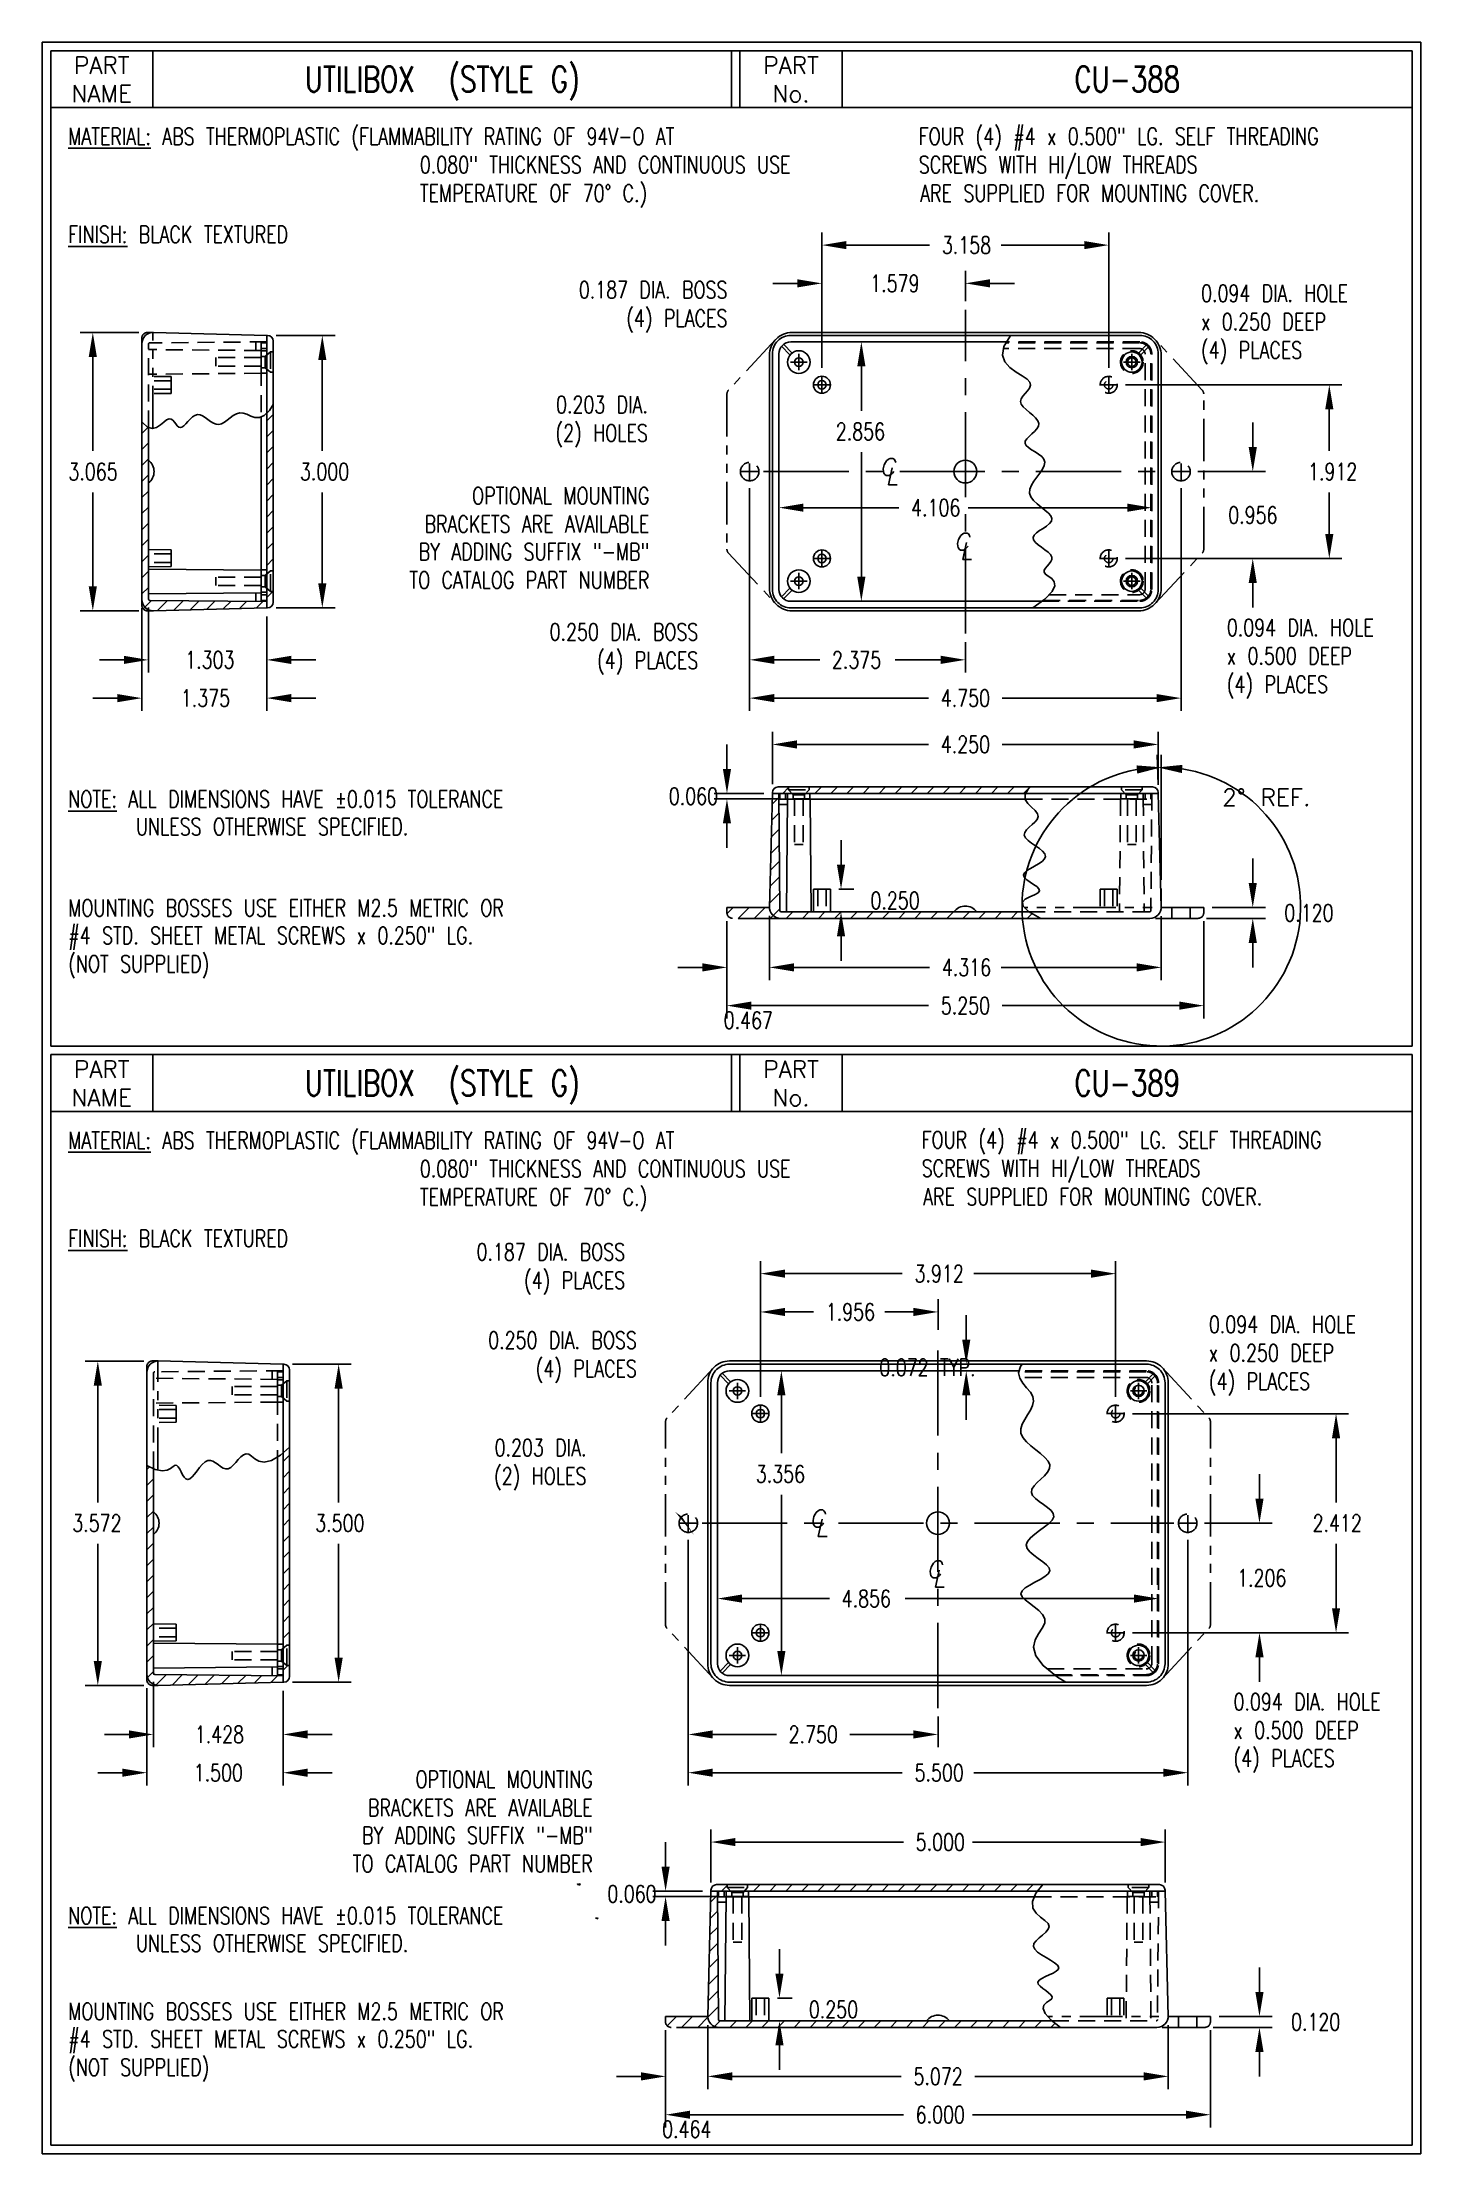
# Model space of a CAD drawing. Extents: x 0 to 15.2, y 0 to 23.2.
import ezdxf
from ezdxf.enums import TextEntityAlignment as Align

# ---------------------------------------------------------------- set-up
doc = ezdxf.new("R2010")
doc.units = 0
doc.header["$LTSCALE"] = 0.75
for name, pattern in [('CENTER', [2, 1.25, -0.25, 0.25, -0.25]), ('HIDDEN', [0.375, 0.25, -0.125]), ('PHANTOM2', [1.25, 0.625, -0.125, 0.125, -0.125, 0.125, -0.125])]:
    doc.linetypes.add(name, pattern=pattern)
doc.layers.get('0').update_dxf_attribs({"linetype": 'CONTINUOUS'})
doc.layers.get('DEFPOINTS').update_dxf_attribs({"linetype": 'CONTINUOUS'})
for name, color, linetype in [('BEND', 7, 'PHANTOM2'), ('CENTER', 7, 'CENTER'), ('DIM', 7, 'CONTINUOUS'), ('HIDDEN', 7, 'HIDDEN'), ('OBJECT', 7, 'CONTINUOUS'), ('TEXT', 7, 'CONTINUOUS'), ('TITLE', 7, 'CONTINUOUS')]:
    doc.layers.add(name, color=color, linetype=linetype)
doc.styles.add('ROMANS', font='romans', dxfattribs={"height": 0.125})
doc.styles.get("Standard").update_dxf_attribs({"font": 'TXT.shx', "width": 0.75})
doc.styles.add('TXT', font='TXT.shx', dxfattribs={"width": 0.75})
doc.dimstyles.get("Standard").update_dxf_attribs({"dimtxt": 2.5, "dimasz": 2.5, "dimexe": 1.25, "dimexo": 0.625, "dimtad": 1, "dimcen": 2.5, "dimazin": 3, "dimtfac": 1, "dimtmove": 0, "dimatfit": 3})

msp = doc.modelspace()

# ---------------------------------------------------------------- texts
at = {"layer": 'DIM', "style": 'TXT', "width": 0.75}
for s, p in [('0.187 DIA. BOSS', (7.545537, 20.524037)), ('(4) PLACES', (7.545537, 20.211537)), ('0.203 DIA.', (6.669235, 19.259618)), ('(2) HOLES', (6.669235, 18.947118)), ('0.187 DIA. BOSS', (6.419331, 9.930933)), ('(4) PLACES', (6.419331, 9.618433)), ('0.203 DIA.', (5.993045, 7.774637)), ('(2) HOLES', (5.993045, 7.462137))]:
    msp.add_text(s, height=0.1875, dxfattribs=at).set_placement(p, align=Align.MIDDLE_RIGHT)
for s, p in [('0.094 DIA. HOLE', (12.760653, 20.485149)), ('x 0.250 DEEP', (12.760653, 20.172649)), ('(4) PLACES', (12.760653, 19.860149)), ('0.094 DIA. HOLE', (12.847164, 9.131503)), ('x 0.250 DEEP', (12.847164, 8.819003)), ('(4) PLACES', (12.847164, 8.506503))]:
    msp.add_text(s, height=0.1875, dxfattribs=at).set_placement(p, align=Align.MIDDLE_LEFT)
at = {"layer": 'DIM', "width": 0.75}
for s, p in [('OPTIONAL MOUNTING', (6.685264, 18.256276)), ('BRACKETS ARE AVAILABLE', (6.685264, 17.943776)), ('BY ADDING SUFFIX "-MB"', (6.685264, 17.640213)), ('TO CATALOG PART NUMBER', (6.685264, 17.327713)), ('0.250 DIA. BOSS', (7.224274, 16.756871)), ('(4) PLACES', (7.224274, 16.444371)), ('0.250 DIA. BOSS', (6.548084, 8.958562)), ('(4) PLACES', (6.548084, 8.646062)), ('OPTIONAL MOUNTING', (6.061738, 4.122513)), ('BRACKETS ARE AVAILABLE', (6.061738, 3.810013)), ('BY ADDING SUFFIX "-MB"', (6.061738, 3.506451)), ('TO CATALOG PART NUMBER', (6.061738, 3.193951))]:
    msp.add_text(s, height=0.1875, dxfattribs=at).set_placement(p, align=Align.MIDDLE_RIGHT)
for s, p in [('0.094 DIA. HOLE', (13.044499, 16.805433)), ('x 0.500 DEEP', (13.044499, 16.492933)), ('(4) PLACES', (13.044499, 16.180433)), ('0.094 DIA. HOLE', (13.118309, 4.976701)), ('x 0.500 DEEP', (13.118309, 4.664201)), ('(4) PLACES', (13.118309, 4.355959))]:
    msp.add_text(s, height=0.1875, dxfattribs=at).set_placement(p, align=Align.MIDDLE_LEFT)
at = {"layer": 'DIM'}
for s, p in [('%%@', (5.893466, 2.961106)), ('%%!', (6.095883, 2.587127))]:
    msp.add_text(s, height=0.01, dxfattribs=at).set_placement(p)
at = {"layer": 'TEXT'}
for s, p in [('PART', (0.6555, 22.902619)), ('PART', (8.2455, 22.902619)), ('NAME', (0.6555, 22.590119)), ('No.', (8.2455, 22.590119)), ('PART', (0.6555, 11.848096)), ('PART', (8.2455, 11.848096)), ('NAME', (0.6555, 11.535596)), ('No.', (8.2455, 11.535596))]:
    msp.add_text(s, height=0.1875, dxfattribs=at).set_placement(p, align=Align.CENTER)
at = {"layer": 'TEXT', "width": 0.75}
for s, p in [('UTILIBOX  (STYLE G)', (4.404, 22.704)), ('CU-388', (11.9475, 22.704)), ('UTILIBOX  (STYLE G)', (4.404, 11.649477)), ('CU-389', (11.9475, 11.649477))]:
    msp.add_text(s, height=0.2805, dxfattribs=at).set_placement(p, align=Align.CENTER)
for s, p in [('%%UMATERIAL:%%U ABS THERMOPLASTIC (FLAMMABILITY RATING OF 94V-O AT', (0.286956, 22.119274)), ('FOUR (4) #4 x 0.500" LG. SELF THREADING', (9.652295, 22.120213)), ('0.080" THICKNESS AND CONTINUOUS USE', (4.158392, 21.806774)), ('SCREWS WITH HI/LOW THREADS', (9.652295, 21.807713)), ('TEMPERATURE OF 70%%D C.)', (4.158392, 21.494274)), ('ARE SUPPLIED FOR MOUNTING COVER.', (9.668873, 21.494068)), ('%%UFINISH:%%U BLACK TEXTURED', (0.286956, 21.039636)), ('%%UNOTE:%%U ALL DIMENSIONS HAVE %%P0.015 TOLERANCE', (0.286956, 14.822366)), ('UNLESS OTHERWISE SPECIFIED.', (1.031991, 14.518803)), ('MOUNTING BOSSES USE EITHER M2.5 METRIC OR', (0.286956, 13.624246)), ('#4 STD. SHEET METAL SCREWS x 0.250" LG.', (0.286956, 13.320683)), ('(NOT SUPPLIED)', (0.286956, 13.008183)), ('%%UMATERIAL:%%U ABS THERMOPLASTIC (FLAMMABILITY RATING OF 94V-O AT', (0.286956, 11.064751)), ('FOUR (4) #4 x 0.500" LG. SELF THREADING', (9.684688, 11.070336)), ('0.080" THICKNESS AND CONTINUOUS USE', (4.158392, 10.752251)), ('SCREWS WITH HI/LOW THREADS', (9.684688, 10.757836)), ('TEMPERATURE OF 70%%D C.)', (4.158392, 10.439751)), ('ARE SUPPLIED FOR MOUNTING COVER.', (9.701266, 10.44419)), ('%%UFINISH:%%U BLACK TEXTURED', (0.286956, 9.985113)), ('%%UNOTE:%%U ALL DIMENSIONS HAVE %%P0.015 TOLERANCE', (0.286956, 2.528344)), ('UNLESS OTHERWISE SPECIFIED.', (1.031991, 2.224782)), ('MOUNTING BOSSES USE EITHER M2.5 METRIC OR', (0.286956, 1.473714)), ('#4 STD. SHEET METAL SCREWS x 0.250" LG.', (0.286956, 1.170152)), ('(NOT SUPPLIED)', (0.286956, 0.857652))]:
    msp.add_text(s, height=0.1875, dxfattribs=at).set_placement(p)

# ---------------------------------------------------------------- blocks, each defined once
blk = doc.blocks.new('*D45')
at = {"layer": 'DEFPOINTS', "color": 0}
for p in [(7.54, 14.918), (8.04, 14.978), (8.206, 14.918)]:
    blk.add_point(p, dxfattribs=at)
at = {"layer": 'DIM', "color": 0}
for p, q in [((7.54, 15.248), (7.54, 15.518)), ((7.945, 14.978), (7.4, 14.978)), ((8.112, 14.918), (7.4, 14.918)), ((7.54, 14.648), (7.54, 14.378))]:
    blk.add_line(p, q, dxfattribs=at)
for points in [[(7.495, 15.248), (7.585, 15.248), (7.54, 14.978)], [(7.495, 14.648), (7.585, 14.648), (7.54, 14.918)]]:
    blk.add_solid(points, dxfattribs=at)
at = {"layer": 'OBJECT', "color": 0, "width": 0.75}
blk.add_text('0.060', height=0.1875, dxfattribs=at).set_placement((6.899, 14.854))
blk = doc.blocks.new('*D46')
at = {"layer": 'DEFPOINTS', "color": 0}
for p in [(12.29, 15.518), (8.04, 14.988), (12.29, 14.988)]:
    blk.add_point(p, dxfattribs=at)
at = {"layer": 'DIM', "color": 0}
for p, q in [((8.04, 15.082), (8.04, 15.658)), ((12.29, 15.082), (12.29, 15.658)), ((8.31, 15.518), (9.76, 15.518)), ((12.02, 15.518), (10.569, 15.518))]:
    blk.add_line(p, q, dxfattribs=at)
for points in [[(8.31, 15.563), (8.31, 15.473), (8.04, 15.518)], [(12.02, 15.563), (12.02, 15.473), (12.29, 15.518)]]:
    blk.add_solid(points, dxfattribs=at)
at = {"layer": 'OBJECT', "color": 0, "width": 0.75}
blk.add_text('4.250', height=0.1875, dxfattribs=at).set_placement((9.895, 15.424))
blk = doc.blocks.new('*D47')
at = {"layer": 'DEFPOINTS', "color": 0}
for p in [(2.482, 20.022), (2.482, 17.022), (3.084, 17.022)]:
    blk.add_point(p, dxfattribs=at)
at = {"layer": 'DIM', "color": 0}
for p, q in [((2.576, 20.022), (3.224, 20.022)), ((3.084, 19.752), (3.084, 18.751)), ((3.084, 17.292), (3.084, 18.293)), ((2.576, 17.022), (3.224, 17.022))]:
    blk.add_line(p, q, dxfattribs=at)
for points in [[(3.039, 19.752), (3.129, 19.752), (3.084, 20.022)], [(3.039, 17.292), (3.129, 17.292), (3.084, 17.022)]]:
    blk.add_solid(points, dxfattribs=at)
at = {"layer": 'OBJECT', "color": 0, "width": 0.75}
blk.add_text('3.000', height=0.1875, dxfattribs=at).set_placement((2.838, 18.428))
blk = doc.blocks.new('*D48')
at = {"layer": 'DEFPOINTS', "color": 0}
for p in [(1.169, 17.119), (2.472, 17.022), (2.472, 16.449)]:
    blk.add_point(p, dxfattribs=at)
at = {"layer": 'DIM', "color": 0}
for p, q in [((1.169, 17.025), (1.169, 16.31)), ((2.472, 16.928), (2.472, 16.31)), ((0.899, 16.449), (0.629, 16.449)), ((2.742, 16.449), (3.012, 16.449))]:
    blk.add_line(p, q, dxfattribs=at)
for points in [[(0.899, 16.494), (0.899, 16.404), (1.169, 16.449)], [(2.742, 16.494), (2.742, 16.404), (2.472, 16.449)]]:
    blk.add_solid(points, dxfattribs=at)
at = {"layer": 'OBJECT', "color": 0, "width": 0.75}
blk.add_text('1.303', height=0.1875, dxfattribs=at).set_placement((1.575, 16.356))
blk = doc.blocks.new('*D49')
at = {"layer": 'DEFPOINTS', "color": 0}
for p in [(1.097, 17.114), (2.472, 17.022), (2.472, 16.028)]:
    blk.add_point(p, dxfattribs=at)
at = {"layer": 'DIM', "color": 0}
for p, q in [((1.097, 17.02), (1.097, 15.888)), ((2.472, 16.928), (2.472, 15.888)), ((0.827, 16.028), (0.557, 16.028)), ((2.742, 16.028), (3.012, 16.028))]:
    blk.add_line(p, q, dxfattribs=at)
for points in [[(0.827, 16.073), (0.827, 15.983), (1.097, 16.028)], [(2.742, 16.073), (2.742, 15.983), (2.472, 16.028)]]:
    blk.add_solid(points, dxfattribs=at)
at = {"layer": 'OBJECT', "color": 0, "width": 0.75}
blk.add_text('1.375', height=0.1875, dxfattribs=at).set_placement((1.527, 15.934))
blk = doc.blocks.new('*D50')
at = {"layer": 'DEFPOINTS', "color": 0}
for p in [(1.16, 20.055), (0.557, 16.989), (1.16, 16.989)]:
    blk.add_point(p, dxfattribs=at)
at = {"layer": 'DIM', "color": 0}
for p, q in [((1.065, 20.055), (0.418, 20.055)), ((0.557, 19.785), (0.557, 18.751)), ((0.557, 17.259), (0.557, 18.293)), ((1.065, 16.989), (0.418, 16.989))]:
    blk.add_line(p, q, dxfattribs=at)
for points in [[(0.512, 19.785), (0.602, 19.785), (0.557, 20.055)], [(0.512, 17.259), (0.602, 17.259), (0.557, 16.989)]]:
    blk.add_solid(points, dxfattribs=at)
at = {"layer": 'OBJECT', "color": 0, "width": 0.75}
blk.add_text('3.065', height=0.1875, dxfattribs=at).set_placement((0.288, 18.428))
blk = doc.blocks.new('*D51')
at = {"layer": 'DEFPOINTS', "color": 0}
for p in [(8.586, 20.595), (10.165, 20.305), (8.586, 19.568)]:
    blk.add_point(p, dxfattribs=at)
at = {"layer": 'DIM', "color": 0}
for p, q in [((8.586, 19.663), (8.586, 20.734)), ((10.165, 20.399), (10.165, 20.734)), ((8.316, 20.595), (8.046, 20.595)), ((10.435, 20.595), (10.705, 20.595))]:
    blk.add_line(p, q, dxfattribs=at)
for points in [[(8.316, 20.64), (8.316, 20.55), (8.586, 20.595)], [(10.435, 20.64), (10.435, 20.55), (10.165, 20.595)]]:
    blk.add_solid(points, dxfattribs=at)
at = {"layer": 'OBJECT', "color": 0, "width": 0.75}
blk.add_text('1.579', height=0.1875, dxfattribs=at).set_placement((9.118, 20.501))
blk = doc.blocks.new('*D52')
at = {"layer": 'DEFPOINTS', "color": 0}
for p in [(8.586, 21.016), (8.586, 19.568), (11.744, 19.568)]:
    blk.add_point(p, dxfattribs=at)
at = {"layer": 'DIM', "color": 0}
for p, q in [((8.586, 19.663), (8.586, 21.156)), ((8.856, 21.016), (9.772, 21.016)), ((11.474, 21.016), (10.558, 21.016)), ((11.744, 19.663), (11.744, 21.156))]:
    blk.add_line(p, q, dxfattribs=at)
for points in [[(8.856, 21.061), (8.856, 20.971), (8.586, 21.016)], [(11.474, 21.061), (11.474, 20.971), (11.744, 21.016)]]:
    blk.add_solid(points, dxfattribs=at)
at = {"layer": 'OBJECT', "color": 0, "width": 0.75}
blk.add_text('3.158', height=0.1875, dxfattribs=at).set_placement((9.907, 20.922))
blk = doc.blocks.new('CTRLN')
at = {"layer": 'DIM', "style": 'ROMANS', "oblique": 12.5}
for s, p in [('C', (-0.333616, -0.112907)), ('L', (-0.159428, -0.38628))]:
    blk.add_text(s, height=0.5, dxfattribs=at).set_placement(p)
blk = doc.blocks.new('*D53')
at = {"layer": 'DEFPOINTS', "color": 0}
for p in [(8.007043, 13.723148), (12.32277, 13.723148), (8.007043, 13.063148)]:
    blk.add_point(p, dxfattribs=at)
at = {"layer": 'DIM', "color": 0}
for p, q in [((8.007043, 13.628648), (8.007043, 12.923648)), ((12.32277, 13.628648), (12.32277, 12.923648)), ((8.277043, 13.063148), (9.772094, 13.063148)), ((12.05277, 13.063148), (10.557719, 13.063148))]:
    blk.add_line(p, q, dxfattribs=at)
for points in [[(8.277043, 13.108148), (8.277043, 13.018148), (8.007043, 13.063148)], [(12.05277, 13.108148), (12.05277, 13.018148), (12.32277, 13.063148)]]:
    blk.add_solid(points, dxfattribs=at)
at = {"layer": 'OBJECT', "color": 0, "width": 0.75}
blk.add_text('4.316', height=0.1875, dxfattribs=at).set_placement((9.907094, 12.969398))
blk = doc.blocks.new('*D54')
at = {"layer": 'DEFPOINTS', "color": 0}
for p in [(12.63, 18.522), (11.834, 17.566), (13.33, 17.566)]:
    blk.add_point(p, dxfattribs=at)
at = {"layer": 'DIM', "color": 0}
for p, q in [((13.33, 18.792), (13.33, 19.062)), ((12.724, 18.522), (13.469, 18.522)), ((11.928, 17.566), (13.469, 17.566)), ((13.33, 17.296), (13.33, 17.026))]:
    blk.add_line(p, q, dxfattribs=at)
for points in [[(13.285, 18.792), (13.375, 18.792), (13.33, 18.522)], [(13.285, 17.296), (13.375, 17.296), (13.33, 17.566)]]:
    blk.add_solid(points, dxfattribs=at)
at = {"layer": 'OBJECT', "color": 0, "width": 0.75}
blk.add_text('0.956', height=0.1875, dxfattribs=at).set_placement((13.06, 17.95))
blk = doc.blocks.new('*D55')
at = {"layer": 'DEFPOINTS', "color": 0}
for p in [(11.833906, 19.478082), (14.172906, 19.478082), (11.833906, 17.566082)]:
    blk.add_point(p, dxfattribs=at)
at = {"layer": 'DIM', "color": 0}
for p, q in [((11.928406, 19.478082), (14.312406, 19.478082)), ((14.172906, 19.208082), (14.172906, 18.750832)), ((14.172906, 17.836082), (14.172906, 18.293332)), ((11.928406, 17.566082), (14.312406, 17.566082))]:
    blk.add_line(p, q, dxfattribs=at)
for points in [[(14.127906, 19.208082), (14.217906, 19.208082), (14.172906, 19.478082)], [(14.127906, 17.836082), (14.217906, 17.836082), (14.172906, 17.566082)]]:
    blk.add_solid(points, dxfattribs=at)
at = {"layer": 'OBJECT', "color": 0, "width": 0.75}
blk.add_text('1.912', height=0.1875, dxfattribs=at).set_placement((13.938531, 18.428332))
blk = doc.blocks.new('*D56')
at = {"layer": 'DEFPOINTS', "color": 0}
for p in [(8.678, 13.925), (8.796, 13.925), (8.796, 13.675)]:
    blk.add_point(p, dxfattribs=at)
at = {"layer": 'DIM', "color": 0}
for p, q in [((8.796, 14.195), (8.796, 14.465)), ((8.773, 13.925), (8.936, 13.925)), ((8.702, 13.675), (8.657, 13.675)), ((8.796, 13.405), (8.796, 13.135))]:
    blk.add_line(p, q, dxfattribs=at)
for points in [[(8.751, 14.195), (8.841, 14.195), (8.796, 13.925)], [(8.751, 13.405), (8.841, 13.405), (8.796, 13.675)]]:
    blk.add_solid(points, dxfattribs=at)
at = {"layer": 'OBJECT', "color": 0, "width": 0.75}
blk.add_text('0.250', height=0.1875, dxfattribs=at).set_placement((9.12, 13.706))
blk = doc.blocks.new('*D57')
at = {"layer": 'DEFPOINTS', "color": 0}
for p in [(12.789906, 13.723148), (13.329906, 13.723148), (12.727406, 13.603148)]:
    blk.add_point(p, dxfattribs=at)
at = {"layer": 'DIM', "color": 0}
for p, q in [((13.329906, 13.993148), (13.329906, 14.263148)), ((12.884406, 13.723148), (13.469406, 13.723148)), ((12.821906, 13.603148), (13.469406, 13.603148)), ((13.329906, 13.333148), (13.329906, 13.063148))]:
    blk.add_line(p, q, dxfattribs=at)
for points in [[(13.284906, 13.993148), (13.374906, 13.993148), (13.329906, 13.723148)], [(13.284906, 13.333148), (13.374906, 13.333148), (13.329906, 13.603148)]]:
    blk.add_solid(points, dxfattribs=at)
at = {"layer": 'OBJECT', "color": 0, "width": 0.75}
blk.add_text('0.120', height=0.1875, dxfattribs=at).set_placement((13.677531, 13.569398))
blk = doc.blocks.new('*D58')
at = {"layer": 'DEFPOINTS', "color": 0}
for p in [(7.54, 13.666), (12.79, 13.666), (7.54, 12.642)]:
    blk.add_point(p, dxfattribs=at)
at = {"layer": 'DIM', "color": 0}
for p, q in [((7.54, 13.571), (7.54, 12.502)), ((12.79, 13.571), (12.79, 12.502)), ((7.81, 12.642), (9.76, 12.642)), ((12.52, 12.642), (10.569, 12.642))]:
    blk.add_line(p, q, dxfattribs=at)
for points in [[(7.81, 12.687), (7.81, 12.597), (7.54, 12.642)], [(12.52, 12.687), (12.52, 12.597), (12.79, 12.642)]]:
    blk.add_solid(points, dxfattribs=at)
at = {"layer": 'OBJECT', "color": 0, "width": 0.75}
blk.add_text('5.250', height=0.1875, dxfattribs=at).set_placement((9.895, 12.548))
blk = doc.blocks.new('*D59')
at = {"layer": 'DEFPOINTS', "color": 0}
for p in [(8.007, 13.723), (7.54, 13.666), (7.54, 13.063)]:
    blk.add_point(p, dxfattribs=at)
at = {"layer": 'DIM', "color": 0}
for p, q in [((7.54, 13.571), (7.54, 12.924)), ((8.007, 13.629), (8.007, 12.924)), ((7.27, 13.063), (7, 13.063)), ((8.277, 13.063), (8.547, 13.063))]:
    blk.add_line(p, q, dxfattribs=at)
for points in [[(7.27, 13.108), (7.27, 13.018), (7.54, 13.063)], [(8.277, 13.108), (8.277, 13.018), (8.007, 13.063)]]:
    blk.add_solid(points, dxfattribs=at)
at = {"layer": 'OBJECT', "color": 0, "width": 0.75}
blk.add_text('0.467', height=0.1875, dxfattribs=at).set_placement((7.504, 12.387))
blk = doc.blocks.new('*D60')
at = {"layer": 'DEFPOINTS', "color": 0}
for p in [(7.79, 18.432), (12.54, 18.432), (12.54, 16.028)]:
    blk.add_point(p, dxfattribs=at)
at = {"layer": 'DIM', "color": 0}
for p, q in [((7.79, 18.338), (7.79, 15.888)), ((12.54, 18.338), (12.54, 15.888)), ((8.06, 16.028), (9.76, 16.028)), ((12.27, 16.028), (10.569, 16.028))]:
    blk.add_line(p, q, dxfattribs=at)
for points in [[(8.06, 16.073), (8.06, 15.983), (7.79, 16.028)], [(12.27, 16.073), (12.27, 15.983), (12.54, 16.028)]]:
    blk.add_solid(points, dxfattribs=at)
at = {"layer": 'OBJECT', "color": 0, "width": 0.75}
blk.add_text('4.750', height=0.1875, dxfattribs=at).set_placement((9.895, 15.934))
blk = doc.blocks.new('*D61')
at = {"layer": 'DEFPOINTS', "color": 0}
for p in [(7.789906, 18.432082), (10.164906, 16.739392), (10.164906, 16.449435)]:
    blk.add_point(p, dxfattribs=at)
at = {"layer": 'DIM', "color": 0}
for p, q in [((7.789906, 18.337582), (7.789906, 16.309935)), ((10.164906, 16.644892), (10.164906, 16.309935)), ((8.059906, 16.449435), (8.561156, 16.449435)), ((9.894906, 16.449435), (9.393656, 16.449435))]:
    blk.add_line(p, q, dxfattribs=at)
for points in [[(8.059906, 16.494435), (8.059906, 16.404435), (7.789906, 16.449435)], [(9.894906, 16.494435), (9.894906, 16.404435), (10.164906, 16.449435)]]:
    blk.add_solid(points, dxfattribs=at)
at = {"layer": 'OBJECT', "color": 0, "width": 0.75}
blk.add_text('2.375', height=0.1875, dxfattribs=at).set_placement((8.696156, 16.355685))
blk = doc.blocks.new('*D62')
at = {"layer": 'DEFPOINTS', "color": 0}
for p in [(8.112, 18.125), (8.112, 18.125), (12.218, 18.125)]:
    blk.add_point(p, dxfattribs=at)
at = {"layer": 'DIM', "color": 0}
for p, q in [((8.112, 18.219), (8.112, 18.264)), ((12.218, 18.219), (12.218, 18.264)), ((8.382, 18.125), (9.433, 18.125)), ((11.948, 18.125), (10.195, 18.125))]:
    blk.add_line(p, q, dxfattribs=at)
for points in [[(8.382, 18.17), (8.382, 18.08), (8.112, 18.125)], [(11.948, 18.17), (11.948, 18.08), (12.218, 18.125)]]:
    blk.add_solid(points, dxfattribs=at)
at = {"layer": 'OBJECT', "color": 0, "width": 0.75}
blk.add_text('4.106', height=0.1875, dxfattribs=at).set_placement((9.568, 18.031))
blk = doc.blocks.new('*D63')
at = {"layer": 'DEFPOINTS', "color": 0}
for p in [(8.242906, 19.950201), (8.242906, 17.093963), (9.019864, 17.093963)]:
    blk.add_point(p, dxfattribs=at)
at = {"layer": 'DIM', "color": 0}
for p, q in [((8.337406, 19.950201), (9.159364, 19.950201)), ((9.019864, 19.680201), (9.019864, 19.192474)), ((9.019864, 17.363963), (9.019864, 18.734974)), ((8.337406, 17.093963), (9.159364, 17.093963))]:
    blk.add_line(p, q, dxfattribs=at)
for points in [[(8.974864, 19.680201), (9.064864, 19.680201), (9.019864, 19.950201)], [(8.974864, 17.363963), (9.064864, 17.363963), (9.019864, 17.093963)]]:
    blk.add_solid(points, dxfattribs=at)
at = {"layer": 'OBJECT', "color": 0, "width": 0.75}
blk.add_text('2.856', height=0.1875, dxfattribs=at).set_placement((8.738614, 18.869974))
blk = doc.blocks.new('*X4')
at = {"color": 0}
for p, q in [((8.036826, 14.400787), (8.111283, 14.475244)), ((8.154457, 14.518418), (8.218906, 14.582867)), ((8.50801, 14.518418), (8.58001, 14.590418)), ((8.684787, 14.518418), (8.756787, 14.590418)), ((8.861564, 14.518418), (8.933564, 14.590418)), ((9.03834, 14.518418), (9.11034, 14.590418)), ((9.215117, 14.518418), (9.287117, 14.590418)), ((9.391894, 14.518418), (9.463894, 14.590418)), ((9.56867, 14.518418), (9.64067, 14.590418)), ((9.745447, 14.518418), (9.817447, 14.590418)), ((9.922224, 14.518418), (9.994224, 14.590418)), ((10.099, 14.518418), (10.171, 14.590418)), ((10.275777, 14.518418), (10.347777, 14.590418)), ((10.452554, 14.518418), (10.524554, 14.590418)), ((10.629331, 14.518418), (10.701331, 14.590418)), ((10.806107, 14.518418), (10.878107, 14.590418)), ((8.032072, 14.219257), (8.112812, 14.299997)), ((8.027319, 14.037727), (8.114342, 14.124749)), ((8.017812, 13.674666), (8.1174, 13.774255)), ((8.022565, 13.856196), (8.115871, 13.949502)), ((8.013058, 13.493136), (8.11893, 13.599007)), ((7.540496, 13.19735), (7.606564, 13.263418)), ((7.66334, 13.143418), (7.78334, 13.263418)), ((7.840117, 13.143418), (7.960117, 13.263418)), ((8.008305, 13.311606), (8.120459, 13.42376)), ((8.016894, 13.143418), (8.048799, 13.175324)), ((8.048799, 13.175324), (8.121989, 13.248513)), ((8.19367, 13.143418), (8.26567, 13.215418)), ((8.370447, 13.143418), (8.442447, 13.215418)), ((8.547224, 13.143418), (8.619224, 13.215418)), ((8.724, 13.143418), (8.796, 13.215418)), ((8.900777, 13.143418), (8.972777, 13.215418)), ((9.077554, 13.143418), (9.149554, 13.215418)), ((9.254331, 13.143418), (9.326331, 13.215418)), ((9.431107, 13.143418), (9.503107, 13.215418)), ((9.607884, 13.143418), (9.679884, 13.215418)), ((9.784661, 13.143418), (9.856661, 13.215418)), ((9.961437, 13.143418), (10.033437, 13.215418)), ((10.138214, 13.143418), (10.210214, 13.215418)), ((10.314991, 13.143418), (10.386991, 13.215418)), ((10.491767, 13.143418), (10.563767, 13.215418)), ((10.668544, 13.143418), (10.740544, 13.215418)), ((10.845321, 13.143418), (10.899449, 13.197546))]:
    blk.add_line(p, q, dxfattribs=at)
blk = doc.blocks.new('*X5')
at = {"color": 0}
for p, q in [((2.711118, 18.62102), (2.783118, 18.69302)), ((1.336118, 18.483457), (1.401975, 18.549314)), ((1.336118, 18.30668), (1.408118, 18.37868)), ((2.711118, 18.444243), (2.783118, 18.516243)), ((1.336118, 18.129904), (1.408118, 18.201904)), ((2.711118, 18.267467), (2.783118, 18.339467)), ((2.711118, 18.09069), (2.783118, 18.16269)), ((1.336118, 17.953127), (1.408118, 18.025127)), ((2.711118, 17.913913), (2.783118, 17.985913)), ((1.336118, 17.77635), (1.408118, 17.84835)), ((1.336118, 17.599573), (1.408118, 17.671573)), ((2.711118, 17.737137), (2.783118, 17.809137)), ((1.336118, 17.422797), (1.408118, 17.494797)), ((2.711118, 17.56036), (2.783118, 17.63236)), ((2.711118, 17.383583), (2.783118, 17.455583)), ((1.336118, 17.24602), (1.408118, 17.31802)), ((2.711118, 17.206807), (2.783118, 17.278807)), ((1.336118, 17.069243), (1.408118, 17.141243)), ((2.711118, 17.03003), (2.783118, 17.10203)), ((1.336118, 16.892467), (1.408118, 16.964467)), ((1.336118, 16.71569), (1.408118, 16.78769)), ((2.711118, 16.676476), (2.778493, 16.743852)), ((1.35006, 16.552856), (1.441635, 16.644431)), ((1.504743, 16.530762), (1.616882, 16.642901)), ((1.686273, 16.535515), (1.792129, 16.641372)), ((1.867803, 16.540269), (1.967377, 16.639842)), ((2.049333, 16.545022), (2.142624, 16.638313)), ((2.230864, 16.549776), (2.317871, 16.636784)), ((2.412394, 16.55453), (2.493119, 16.635254)), ((2.593924, 16.559283), (2.668366, 16.633725))]:
    blk.add_line(p, q, dxfattribs=at)
blk = doc.blocks.new('*D64')
at = {"layer": 'DEFPOINTS', "color": 0}
for p in [(12.296, 15.265), (12.29, 14.978), (12.323, 13.932), (12.323, 13.731), (12.323, 13.723)]:
    blk.add_point(p, dxfattribs=at)
at = {"layer": 'DIM', "color": 0}
for p, q in [((12.287, 15.073), (12.279, 15.404)), ((12.323, 14.027), (12.323, 15.405))]:
    blk.add_line(p, q, dxfattribs=at)
blk.add_arc((12.323, 13.731), 1.534, 100.097, 81.403, dxfattribs=at)
for points in [[(12.05, 15.287), (12.058, 15.197), (12.323, 15.266)], [(12.549, 15.203), (12.555, 15.293), (12.282, 15.265)]]:
    blk.add_solid(points, dxfattribs=at)
at = {"color": 0}
blk.add_text('2%%d REF.', height=0.1875, dxfattribs=at).set_placement((12.993, 14.841))
blk = doc.blocks.new('*D65')
at = {"layer": 'DEFPOINTS', "color": 0}
for p in [(6.864, 2.832), (7.364, 2.892), (7.53, 2.832)]:
    blk.add_point(p, dxfattribs=at)
at = {"layer": 'DIM', "color": 0}
for p, q in [((6.864, 3.162), (6.864, 3.432)), ((7.269, 2.892), (6.724, 2.892)), ((7.436, 2.832), (6.724, 2.832)), ((6.864, 2.562), (6.864, 2.292))]:
    blk.add_line(p, q, dxfattribs=at)
for points in [[(6.819, 3.162), (6.909, 3.162), (6.864, 2.892)], [(6.819, 2.562), (6.909, 2.562), (6.864, 2.832)]]:
    blk.add_solid(points, dxfattribs=at)
at = {"layer": 'OBJECT', "color": 0, "width": 0.75}
blk.add_text('0.060', height=0.1875, dxfattribs=at).set_placement((6.223, 2.768))
blk = doc.blocks.new('*D66')
at = {"layer": 'DEFPOINTS', "color": 0}
for p in [(12.364, 3.432), (7.364, 2.892), (12.364, 2.892)]:
    blk.add_point(p, dxfattribs=at)
at = {"layer": 'DIM', "color": 0}
for p, q in [((7.364, 2.986), (7.364, 3.571)), ((12.364, 2.986), (12.364, 3.571)), ((7.634, 3.432), (9.483, 3.432)), ((12.094, 3.432), (10.245, 3.432))]:
    blk.add_line(p, q, dxfattribs=at)
for points in [[(7.634, 3.477), (7.634, 3.387), (7.364, 3.432)], [(12.094, 3.477), (12.094, 3.387), (12.364, 3.432)]]:
    blk.add_solid(points, dxfattribs=at)
at = {"layer": 'OBJECT', "color": 0, "width": 0.75}
blk.add_text('5.000', height=0.1875, dxfattribs=at).set_placement((9.618, 3.338))
blk = doc.blocks.new('*D67')
at = {"layer": 'DEFPOINTS', "color": 0}
for p in [(10.175, 8.693), (10.271, 8.693), (10.271, 8.621)]:
    blk.add_point(p, dxfattribs=at)
at = {"layer": 'DIM', "color": 0}
for p, q in [((10.175, 8.963), (10.175, 9.233)), ((10.177, 8.693), (10.035, 8.693)), ((10.177, 8.621), (10.035, 8.621)), ((10.175, 8.351), (10.175, 8.081))]:
    blk.add_line(p, q, dxfattribs=at)
for points in [[(10.13, 8.963), (10.22, 8.963), (10.175, 8.693)], [(10.13, 8.351), (10.22, 8.351), (10.175, 8.621)]]:
    blk.add_solid(points, dxfattribs=at)
at = {"layer": 'OBJECT', "color": 0, "width": 0.75}
blk.add_text('0.072 TYP.', height=0.1875, dxfattribs=at).set_placement((9.218, 8.564))
blk = doc.blocks.new('*D68')
at = {"layer": 'DEFPOINTS', "color": 0}
for p in [(2.661, 8.693), (2.661, 5.193), (3.264, 5.193)]:
    blk.add_point(p, dxfattribs=at)
at = {"layer": 'DIM', "color": 0}
for p, q in [((2.756, 8.693), (3.403, 8.693)), ((3.264, 8.423), (3.264, 7.172)), ((3.264, 5.463), (3.264, 6.715)), ((2.756, 5.193), (3.403, 5.193))]:
    blk.add_line(p, q, dxfattribs=at)
for points in [[(3.219, 8.423), (3.309, 8.423), (3.264, 8.693)], [(3.219, 5.463), (3.309, 5.463), (3.264, 5.193)]]:
    blk.add_solid(points, dxfattribs=at)
at = {"layer": 'OBJECT', "color": 0, "width": 0.75}
blk.add_text('3.500', height=0.1875, dxfattribs=at).set_placement((3.006, 6.85))
blk = doc.blocks.new('*D69')
at = {"layer": 'DEFPOINTS', "color": 0}
for p in [(1.224, 5.291), (2.652, 5.193), (2.652, 4.617)]:
    blk.add_point(p, dxfattribs=at)
at = {"layer": 'DIM', "color": 0}
for p, q in [((1.224, 5.196), (1.224, 4.478)), ((2.652, 5.099), (2.652, 4.478)), ((0.954, 4.617), (0.684, 4.617)), ((2.922, 4.617), (3.192, 4.617))]:
    blk.add_line(p, q, dxfattribs=at)
for points in [[(0.954, 4.662), (0.954, 4.572), (1.224, 4.617)], [(2.922, 4.662), (2.922, 4.572), (2.652, 4.617)]]:
    blk.add_solid(points, dxfattribs=at)
at = {"layer": 'OBJECT', "color": 0, "width": 0.75}
blk.add_text('1.428', height=0.1875, dxfattribs=at).set_placement((1.68, 4.523))
blk = doc.blocks.new('*D70')
at = {"layer": 'DEFPOINTS', "color": 0}
for p in [(1.15195, 5.219714), (2.65195, 5.193351), (2.65195, 4.195714)]:
    blk.add_point(p, dxfattribs=at)
at = {"layer": 'DIM', "color": 0}
for p, q in [((1.15195, 5.125214), (1.15195, 4.056214)), ((2.65195, 5.098851), (2.65195, 4.056214)), ((0.88195, 4.195714), (0.61195, 4.195714)), ((2.92195, 4.195714), (3.19195, 4.195714))]:
    blk.add_line(p, q, dxfattribs=at)
for points in [[(0.88195, 4.240714), (0.88195, 4.150714), (1.15195, 4.195714)], [(2.92195, 4.240714), (2.92195, 4.150714), (2.65195, 4.195714)]]:
    blk.add_solid(points, dxfattribs=at)
at = {"layer": 'OBJECT', "color": 0, "width": 0.75}
blk.add_text('1.500', height=0.1875, dxfattribs=at).set_placement((1.667575, 4.101964))
blk = doc.blocks.new('*D71')
at = {"layer": 'DEFPOINTS', "color": 0}
for p in [(7.328, 1.512), (12.4, 1.512), (7.328, 0.852)]:
    blk.add_point(p, dxfattribs=at)
at = {"layer": 'DIM', "color": 0}
for p, q in [((7.328, 1.417), (7.328, 0.712)), ((12.4, 1.417), (12.4, 0.712)), ((7.598, 0.852), (9.459, 0.852)), ((12.13, 0.852), (10.268, 0.852))]:
    blk.add_line(p, q, dxfattribs=at)
for points in [[(7.598, 0.897), (7.598, 0.807), (7.328, 0.852)], [(12.13, 0.897), (12.13, 0.807), (12.4, 0.852)]]:
    blk.add_solid(points, dxfattribs=at)
at = {"layer": 'OBJECT', "color": 0, "width": 0.75}
blk.add_text('5.072', height=0.1875, dxfattribs=at).set_placement((9.594, 0.758))
blk = doc.blocks.new('*D72')
at = {"layer": 'DEFPOINTS', "color": 0}
for p in [(1.214, 8.729), (0.612, 5.157), (1.214, 5.157)]:
    blk.add_point(p, dxfattribs=at)
at = {"layer": 'DIM', "color": 0}
for p, q in [((1.12, 8.729), (0.472, 8.729)), ((0.612, 8.459), (0.612, 7.172)), ((0.612, 5.427), (0.612, 6.715)), ((1.12, 5.157), (0.472, 5.157))]:
    blk.add_line(p, q, dxfattribs=at)
for points in [[(0.567, 8.459), (0.657, 8.459), (0.612, 8.729)], [(0.567, 5.427), (0.657, 5.427), (0.612, 5.157)]]:
    blk.add_solid(points, dxfattribs=at)
at = {"layer": 'OBJECT', "color": 0, "width": 0.75}
blk.add_text('3.572', height=0.1875, dxfattribs=at).set_placement((0.331, 6.85))
blk = doc.blocks.new('*D73')
at = {"layer": 'DEFPOINTS', "color": 0}
for p in [(12.704, 6.943), (11.91, 5.737), (13.404, 5.737)]:
    blk.add_point(p, dxfattribs=at)
at = {"layer": 'DIM', "color": 0}
for p, q in [((13.404, 7.213), (13.404, 7.483)), ((12.798, 6.943), (13.543, 6.943)), ((12.004, 5.737), (13.543, 5.737)), ((13.404, 5.467), (13.404, 5.197))]:
    blk.add_line(p, q, dxfattribs=at)
for points in [[(13.359, 7.213), (13.449, 7.213), (13.404, 6.943)], [(13.359, 5.467), (13.449, 5.467), (13.404, 5.737)]]:
    blk.add_solid(points, dxfattribs=at)
at = {"layer": 'OBJECT', "color": 0, "width": 0.75}
blk.add_text('1.206', height=0.1875, dxfattribs=at).set_placement((13.158, 6.247))
blk = doc.blocks.new('*D74')
at = {"layer": 'DEFPOINTS', "color": 0}
for p in [(11.91, 8.149), (14.247, 8.149), (11.91, 5.737)]:
    blk.add_point(p, dxfattribs=at)
at = {"layer": 'DIM', "color": 0}
for p, q in [((12.004, 8.149), (14.386, 8.149)), ((14.247, 7.879), (14.247, 7.172)), ((14.247, 6.007), (14.247, 6.715)), ((12.004, 5.737), (14.386, 5.737))]:
    blk.add_line(p, q, dxfattribs=at)
for points in [[(14.202, 7.879), (14.292, 7.879), (14.247, 8.149)], [(14.202, 6.007), (14.292, 6.007), (14.247, 5.737)]]:
    blk.add_solid(points, dxfattribs=at)
at = {"layer": 'OBJECT', "color": 0, "width": 0.75}
blk.add_text('2.412', height=0.1875, dxfattribs=at).set_placement((13.989, 6.85))
blk = doc.blocks.new('*D75')
at = {"layer": 'DEFPOINTS', "color": 0}
for p in [(7.908, 9.269), (9.864, 8.979), (7.908, 8.239)]:
    blk.add_point(p, dxfattribs=at)
at = {"layer": 'DIM', "color": 0}
for p, q in [((7.908, 8.334), (7.908, 9.409)), ((9.864, 9.074), (9.864, 9.409)), ((8.178, 9.269), (8.493, 9.269)), ((9.594, 9.269), (9.279, 9.269))]:
    blk.add_line(p, q, dxfattribs=at)
for points in [[(8.178, 9.314), (8.178, 9.224), (7.908, 9.269)], [(9.594, 9.314), (9.594, 9.224), (9.864, 9.269)]]:
    blk.add_solid(points, dxfattribs=at)
at = {"layer": 'OBJECT', "color": 0, "width": 0.75}
blk.add_text('1.956', height=0.1875, dxfattribs=at).set_placement((8.628, 9.176))
blk = doc.blocks.new('*D76')
at = {"layer": 'DEFPOINTS', "color": 0}
for p in [(7.908, 9.691), (7.908, 8.239), (11.82, 8.239)]:
    blk.add_point(p, dxfattribs=at)
at = {"layer": 'DIM', "color": 0}
for p, q in [((7.908, 8.334), (7.908, 9.83)), ((11.82, 8.334), (11.82, 9.83)), ((8.178, 9.691), (9.471, 9.691)), ((11.55, 9.691), (10.257, 9.691))]:
    blk.add_line(p, q, dxfattribs=at)
for points in [[(8.178, 9.736), (8.178, 9.646), (7.908, 9.691)], [(11.55, 9.736), (11.55, 9.646), (11.82, 9.691)]]:
    blk.add_solid(points, dxfattribs=at)
at = {"layer": 'OBJECT', "color": 0, "width": 0.75}
blk.add_text('3.912', height=0.1875, dxfattribs=at).set_placement((9.606, 9.597))
blk = doc.blocks.new('*D77')
at = {"layer": 'DEFPOINTS', "color": 0}
for p in [(8, 1.714), (8.118, 1.714), (8.118, 1.464)]:
    blk.add_point(p, dxfattribs=at)
at = {"layer": 'DIM', "color": 0}
for p, q in [((8.118, 1.984), (8.118, 2.254)), ((8.095, 1.714), (8.258, 1.714)), ((8.024, 1.464), (7.979, 1.464)), ((8.118, 1.194), (8.118, 0.924))]:
    blk.add_line(p, q, dxfattribs=at)
for points in [[(8.073, 1.984), (8.163, 1.984), (8.118, 1.714)], [(8.073, 1.194), (8.163, 1.194), (8.118, 1.464)]]:
    blk.add_solid(points, dxfattribs=at)
at = {"layer": 'OBJECT', "color": 0, "width": 0.75}
blk.add_text('0.250', height=0.1875, dxfattribs=at).set_placement((8.442, 1.495))
blk = doc.blocks.new('*D78')
at = {"layer": 'DEFPOINTS', "color": 0}
for p in [(12.863716, 1.511843), (13.403716, 1.511843), (12.801216, 1.391843)]:
    blk.add_point(p, dxfattribs=at)
at = {"layer": 'DIM', "color": 0}
for p, q in [((13.403716, 1.781843), (13.403716, 2.051843)), ((12.958216, 1.511843), (13.543216, 1.511843)), ((12.895716, 1.391843), (13.543216, 1.391843)), ((13.403716, 1.121843), (13.403716, 0.851843))]:
    blk.add_line(p, q, dxfattribs=at)
for points in [[(13.358716, 1.781843), (13.448716, 1.781843), (13.403716, 1.511843)], [(13.358716, 1.121843), (13.448716, 1.121843), (13.403716, 1.391843)]]:
    blk.add_solid(points, dxfattribs=at)
at = {"layer": 'OBJECT', "color": 0, "width": 0.75}
blk.add_text('0.120', height=0.1875, dxfattribs=at).set_placement((13.751341, 1.358093))
blk = doc.blocks.new('*D79')
at = {"layer": 'DEFPOINTS', "color": 0}
for p in [(6.864, 1.454), (12.864, 1.454), (6.864, 0.43)]:
    blk.add_point(p, dxfattribs=at)
at = {"layer": 'DIM', "color": 0}
for p, q in [((6.864, 1.36), (6.864, 0.291)), ((12.864, 1.36), (12.864, 0.291)), ((7.134, 0.43), (9.483, 0.43)), ((12.594, 0.43), (10.245, 0.43))]:
    blk.add_line(p, q, dxfattribs=at)
for points in [[(7.134, 0.475), (7.134, 0.385), (6.864, 0.43)], [(12.594, 0.475), (12.594, 0.385), (12.864, 0.43)]]:
    blk.add_solid(points, dxfattribs=at)
at = {"layer": 'OBJECT', "color": 0, "width": 0.75}
blk.add_text('6.000', height=0.1875, dxfattribs=at).set_placement((9.618, 0.337))
blk = doc.blocks.new('*D80')
at = {"layer": 'DEFPOINTS', "color": 0}
for p in [(6.864, 1.454), (7.328, 1.512), (6.864, 0.852)]:
    blk.add_point(p, dxfattribs=at)
at = {"layer": 'DIM', "color": 0}
for p, q in [((7.328, 1.417), (7.328, 0.712)), ((6.864, 1.36), (6.864, 0.712)), ((6.594, 0.852), (6.324, 0.852)), ((7.598, 0.852), (7.868, 0.852))]:
    blk.add_line(p, q, dxfattribs=at)
for points in [[(6.594, 0.897), (6.594, 0.807), (6.864, 0.852)], [(7.598, 0.897), (7.598, 0.807), (7.328, 0.852)]]:
    blk.add_solid(points, dxfattribs=at)
at = {"layer": 'OBJECT', "color": 0, "width": 0.75}
blk.add_text('0.464', height=0.1875, dxfattribs=at).set_placement((6.826, 0.176))
blk = doc.blocks.new('*D81')
at = {"layer": 'DEFPOINTS', "color": 0}
for p in [(7.114, 6.853), (12.614, 6.853), (12.614, 4.196)]:
    blk.add_point(p, dxfattribs=at)
at = {"layer": 'DIM', "color": 0}
for p, q in [((7.114, 6.759), (7.114, 4.056)), ((12.614, 6.759), (12.614, 4.056)), ((7.384, 4.196), (9.471, 4.196)), ((12.344, 4.196), (10.257, 4.196))]:
    blk.add_line(p, q, dxfattribs=at)
for points in [[(7.384, 4.241), (7.384, 4.151), (7.114, 4.196)], [(12.344, 4.241), (12.344, 4.151), (12.614, 4.196)]]:
    blk.add_solid(points, dxfattribs=at)
at = {"layer": 'OBJECT', "color": 0, "width": 0.75}
blk.add_text('5.500', height=0.1875, dxfattribs=at).set_placement((9.606, 4.102))
blk = doc.blocks.new('*D82')
at = {"layer": 'DEFPOINTS', "color": 0}
for p in [(7.114, 6.853), (9.864, 4.907), (9.864, 4.617)]:
    blk.add_point(p, dxfattribs=at)
at = {"layer": 'DIM', "color": 0}
for p, q in [((7.114, 6.759), (7.114, 4.478)), ((9.864, 4.813), (9.864, 4.478)), ((7.384, 4.617), (8.084, 4.617)), ((9.594, 4.617), (8.893, 4.617))]:
    blk.add_line(p, q, dxfattribs=at)
for points in [[(7.384, 4.662), (7.384, 4.572), (7.114, 4.617)], [(9.594, 4.662), (9.594, 4.572), (9.864, 4.617)]]:
    blk.add_solid(points, dxfattribs=at)
at = {"layer": 'OBJECT', "color": 0, "width": 0.75}
blk.add_text('2.750', height=0.1875, dxfattribs=at).set_placement((8.219, 4.523))
blk = doc.blocks.new('*X31')
at = {"color": 0}
for p, q in [((1.15195, 6.985581), (1.181687, 7.015318)), ((2.65195, 7.071367), (2.72395, 7.143367)), ((1.15195, 6.808804), (1.22395, 6.880804)), ((2.65195, 6.894591), (2.72395, 6.966591)), ((2.65195, 6.717814), (2.72395, 6.789814)), ((1.15195, 6.632027), (1.22395, 6.704027)), ((1.15195, 6.455251), (1.22395, 6.527251)), ((2.65195, 6.541037), (2.72395, 6.613037)), ((1.15195, 6.278474), (1.22395, 6.350474)), ((2.65195, 6.364261), (2.72395, 6.436261)), ((1.15195, 6.101697), (1.22395, 6.173697)), ((2.65195, 6.187484), (2.72395, 6.259484)), ((2.65195, 6.010707), (2.72395, 6.082707)), ((1.15195, 5.924921), (1.22395, 5.996921)), ((1.15195, 5.748144), (1.22395, 5.820144)), ((2.65195, 5.83393), (2.72395, 5.90593)), ((1.15195, 5.571367), (1.22395, 5.643367)), ((2.65195, 5.657154), (2.72395, 5.729154)), ((1.15195, 5.394591), (1.22395, 5.466591)), ((2.65195, 5.480377), (2.72395, 5.552377)), ((2.65195, 5.3036), (2.72395, 5.3756)), ((1.15195, 5.217814), (1.22395, 5.289814)), ((2.65195, 5.126824), (2.72395, 5.198824)), ((1.15195, 5.041037), (1.22395, 5.113037)), ((1.15195, 4.864261), (1.22395, 4.936261)), ((1.15195, 4.687484), (1.158126, 4.69366)), ((1.158126, 4.69366), (1.22395, 4.759484)), ((1.251357, 4.610114), (1.366886, 4.725643)), ((1.429435, 4.611416), (1.542133, 4.724114)), ((1.610966, 4.616169), (1.717381, 4.722584)), ((1.792496, 4.620923), (1.892628, 4.721055)), ((1.974026, 4.625677), (2.067875, 4.719526)), ((2.155556, 4.63043), (2.243123, 4.717996)), ((2.337087, 4.635184), (2.41837, 4.716467)), ((2.518617, 4.639937), (2.593617, 4.714938)), ((2.65195, 4.77327), (2.703608, 4.824929)), ((1.248535, 4.607292), (1.251357, 4.610114))]:
    blk.add_line(p, q, dxfattribs=at)
blk = doc.blocks.new('*X32')
at = {"color": 0}
for p, q in [((7.04011, 2.797469), (7.102369, 2.859729)), ((7.393663, 2.797469), (7.465663, 2.869469)), ((7.57044, 2.797469), (7.64244, 2.869469)), ((7.747216, 2.797469), (7.819216, 2.869469)), ((7.923993, 2.797469), (7.995993, 2.869469)), ((8.10077, 2.797469), (8.17277, 2.869469)), ((8.277546, 2.797469), (8.349546, 2.869469)), ((8.454323, 2.797469), (8.526323, 2.869469)), ((8.6311, 2.797469), (8.7031, 2.869469)), ((8.807876, 2.797469), (8.879876, 2.869469)), ((8.984653, 2.797469), (9.056653, 2.869469)), ((9.16143, 2.797469), (9.23343, 2.869469)), ((9.338207, 2.797469), (9.410207, 2.869469)), ((9.514983, 2.797469), (9.586983, 2.869469)), ((9.69176, 2.797469), (9.76376, 2.869469)), ((9.868537, 2.797469), (9.940537, 2.869469)), ((10.045313, 2.797469), (10.117313, 2.869469)), ((10.22209, 2.797469), (10.29409, 2.869469)), ((10.398867, 2.797469), (10.470867, 2.869469)), ((6.915477, 2.496059), (6.996295, 2.576877)), ((6.92023, 2.67759), (6.994765, 2.752124)), ((6.910723, 2.314529), (6.997824, 2.40163)), ((6.90597, 2.132999), (6.999353, 2.226382)), ((6.896463, 1.769938), (7.002412, 1.875888)), ((6.901216, 1.951469), (7.000883, 2.051135)), ((6.891709, 1.588408), (7.003941, 1.70064)), ((6.441988, 1.315464), (6.543993, 1.417469)), ((6.60077, 1.297469), (6.72077, 1.417469)), ((6.777546, 1.297469), (6.888229, 1.408152)), ((6.888229, 1.408152), (7.005471, 1.525393)), ((6.954323, 1.297469), (6.964054, 1.3072)), ((6.964054, 1.3072), (7.026323, 1.369469)), ((7.1311, 1.297469), (7.2031, 1.369469)), ((7.307876, 1.297469), (7.379876, 1.369469)), ((7.484653, 1.297469), (7.556653, 1.369469)), ((7.66143, 1.297469), (7.73343, 1.369469)), ((7.838207, 1.297469), (7.910207, 1.369469)), ((8.014983, 1.297469), (8.086983, 1.369469)), ((8.19176, 1.297469), (8.26376, 1.369469)), ((8.368537, 1.297469), (8.440537, 1.369469)), ((8.545313, 1.297469), (8.617313, 1.369469)), ((8.72209, 1.297469), (8.79409, 1.369469)), ((8.898867, 1.297469), (8.970867, 1.369469)), ((9.075643, 1.297469), (9.147643, 1.369469)), ((9.25242, 1.297469), (9.32442, 1.369469)), ((9.429197, 1.297469), (9.501197, 1.369469)), ((9.605974, 1.297469), (9.677974, 1.369469)), ((9.78275, 1.297469), (9.85475, 1.369469)), ((9.959527, 1.297469), (10.031527, 1.369469)), ((10.136304, 1.297469), (10.208304, 1.369469)), ((10.31308, 1.297469), (10.38508, 1.369469)), ((10.489857, 1.297469), (10.561857, 1.369469)), ((10.666634, 1.297469), (10.71247, 1.343305))]:
    blk.add_line(p, q, dxfattribs=at)
blk = doc.blocks.new('*D83')
at = {"layer": 'DEFPOINTS', "color": 0}
for p in [(7.566716, 8.62147), (7.566716, 5.265232), (8.139171, 5.265232)]:
    blk.add_point(p, dxfattribs=at)
at = {"layer": 'DIM', "color": 0}
for p, q in [((7.661216, 8.62147), (8.278671, 8.62147)), ((8.139171, 8.35147), (8.139171, 7.713013)), ((8.139171, 5.535232), (8.139171, 7.255513)), ((7.661216, 5.265232), (8.278671, 5.265232))]:
    blk.add_line(p, q, dxfattribs=at)
for points in [[(8.094171, 8.35147), (8.184171, 8.35147), (8.139171, 8.62147)], [(8.094171, 5.535232), (8.184171, 5.535232), (8.139171, 5.265232)]]:
    blk.add_solid(points, dxfattribs=at)
at = {"layer": 'OBJECT', "color": 0, "width": 0.75}
blk.add_text('3.356', height=0.1875, dxfattribs=at).set_placement((7.857921, 7.390513))
blk = doc.blocks.new('*D84')
at = {"layer": 'DEFPOINTS', "color": 0}
for p in [(7.435716, 6.113146), (7.435716, 6.113146), (12.291716, 6.113146)]:
    blk.add_point(p, dxfattribs=at)
at = {"layer": 'DIM', "color": 0}
for p, q in [((7.435716, 6.207646), (7.435716, 6.252646)), ((7.705716, 6.113146), (8.668315, 6.113146)), ((12.021716, 6.113146), (9.500815, 6.113146)), ((12.291716, 6.207646), (12.291716, 6.252646))]:
    blk.add_line(p, q, dxfattribs=at)
for points in [[(7.705716, 6.158146), (7.705716, 6.068146), (7.435716, 6.113146)], [(12.021716, 6.158146), (12.021716, 6.068146), (12.291716, 6.113146)]]:
    blk.add_solid(points, dxfattribs=at)
at = {"layer": 'OBJECT', "color": 0, "width": 0.75}
blk.add_text('4.856', height=0.1875, dxfattribs=at).set_placement((8.803315, 6.019396))

# ---------------------------------------------------------------- dimensions: what is measured, and where the dimension line sits
at = {"layer": 'DIM'}
for base, p1, p2, picture, middle in [((8.585906, 21.016229), (11.743906, 19.568082), (8.585906, 19.568082), '*D52', (10.164906, 21.016229)), ((8.585906, 20.594729), (10.164906, 20.304771), (8.585906, 19.568082), '*D51', (9.375406, 20.594729)), ((12.539906, 16.027935), (7.789906, 18.432082), (12.539906, 18.432082), '*D60', (10.164906, 16.027935)), ((10.164906, 16.449435), (7.789906, 18.432082), (10.164906, 16.739392), '*D61', (8.977406, 16.449435)), ((2.472356, 16.027935), (1.097356, 17.114392), (2.472356, 17.022082), '*D49', (1.784856, 16.027935)), ((2.472356, 16.449435), (1.169356, 17.119323), (2.472356, 17.022082), '*D48', (1.820856, 16.449435)), ((12.289906, 15.518148), (8.039906, 14.987648), (12.289906, 14.987648), '*D46', (10.164906, 15.518148)), ((7.539906, 13.063148), (8.007043, 13.723148), (7.539906, 13.665648), '*D59', (7.773474, 12.481148)), ((8.007043, 13.063148), (12.32277, 13.723148), (8.007043, 13.723148), '*D53', (10.164907, 13.063148)), ((7.539906, 12.641648), (12.789906, 13.665648), (7.539906, 13.665648), '*D58', (10.164906, 12.641648)), ((7.907716, 9.690987), (11.819716, 8.239351), (7.907716, 8.239351), '*D76', (9.863716, 9.690987)), ((7.907716, 9.269487), (9.863716, 8.97947), (7.907716, 8.239351), '*D75', (8.885716, 9.269487)), ((12.613716, 4.195714), (7.113716, 6.853351), (12.613716, 6.853351), '*D81', (9.863716, 4.195714)), ((9.863716, 4.617214), (7.113716, 6.853351), (9.863716, 4.907232), '*D82', (8.488716, 4.617214)), ((2.65195, 4.195714), (1.15195, 5.219714), (2.65195, 5.193351), '*D70', (1.90195, 4.195714)), ((2.65195, 4.617214), (1.22395, 5.290592), (2.65195, 5.193351), '*D69', (1.93795, 4.617214)), ((12.363716, 3.431843), (7.363716, 2.891843), (12.363716, 2.891843), '*D66', (9.863716, 3.431843)), ((6.863716, 0.851843), (7.32758, 1.511843), (6.863716, 1.454343), '*D80', (7.095648, 0.269843)), ((6.863716, 0.430343), (12.863716, 1.454343), (6.863716, 1.454343), '*D79', (9.863716, 0.430343)), ((7.32758, 0.851843), (12.399853, 1.511843), (7.32758, 1.511843), '*D71', (9.863717, 0.851843))]:
    dim = msp.add_linear_dim(base=base, p1=p1, p2=p2, dimstyle='Standard', dxfattribs=at)
    dim.commit()
    dim.dimension.update_dxf_attribs({"geometry": picture, "text_midpoint": middle})
for base, p1, p2, angle, picture, middle in [((0.557356, 16.989435), (1.159856, 20.054729), (1.159856, 16.989435), 90, '*D50', (0.557356, 18.522082)), ((3.084356, 17.022082), (2.481856, 20.022082), (2.481856, 17.022082), 270, '*D47', (3.084356, 18.522082)), ((14.172906, 19.478082), (11.833906, 17.566082), (11.833906, 19.478082), 90, '*D55', (14.172906, 18.522082)), ((13.329906, 17.566082), (12.629906, 18.522082), (11.833906, 17.566082), 90, '*D54', (13.329906, 18.044082)), ((7.539906, 14.918148), (8.039906, 14.978148), (8.206424, 14.918148), 90, '*D45', (7.145406, 14.948148)), ((8.796283, 13.925148), (8.796283, 13.675148), (8.678406, 13.925148), 90, '*D56', (9.378283, 13.800148)), ((13.329906, 13.723148), (12.727406, 13.603148), (12.789906, 13.723148), 90, '*D57', (13.911906, 13.663148)), ((0.61195, 5.157214), (1.21445, 8.729487), (1.21445, 5.157214), 90, '*D72', (0.61195, 6.94335)), ((3.26395, 5.193351), (2.66145, 8.693351), (2.66145, 5.193351), 270, '*D68', (3.26395, 6.943351)), ((14.246716, 8.149351), (11.909716, 5.737351), (11.909716, 8.149351), 90, '*D74', (14.246716, 6.943351)), ((13.403716, 5.737351), (12.703716, 6.943351), (11.909716, 5.737351), 90, '*D73', (13.403716, 6.340351)), ((6.863716, 2.831843), (7.363716, 2.891843), (7.530234, 2.831843), 90, '*D65', (6.469216, 2.861843)), ((8.118093, 1.713843), (8.118093, 1.463843), (8.000216, 1.713843), 90, '*D77', (8.700093, 1.588843)), ((13.403716, 1.511843), (12.801216, 1.391843), (12.863716, 1.511843), 90, '*D78', (13.985716, 1.451843))]:
    dim = msp.add_linear_dim(base=base, p1=p1, p2=p2, angle=angle, dimstyle='Standard', dxfattribs=at)
    dim.commit()
    dim.dimension.update_dxf_attribs({"geometry": picture, "text_midpoint": middle})
for base, p1, p2, picture, middle in [((9.019864, 17.093963), (8.242906, 19.950201), (8.242906, 17.093963), '*D63', (9.019864, 18.963724)), ((8.139171, 5.265232), (7.566716, 8.62147), (7.566716, 5.265232), '*D83', (8.139171, 7.484263))]:
    dim = msp.add_linear_dim(base=base, p1=p1, p2=p2, angle=90, dimstyle='Standard', dxfattribs=at)
    dim.commit()
    dim.dimension.update_dxf_attribs({"geometry": picture, "text_midpoint": middle, "dimtype": 128})
for base, p1, p2, picture, middle in [((8.111906, 18.124719), (12.217906, 18.124719), (8.111906, 18.124719), '*D62', (9.813647, 18.124719)), ((7.435716, 6.113146), (12.291716, 6.113146), (7.435716, 6.113146), '*D84', (9.084565, 6.113146))]:
    dim = msp.add_linear_dim(base=base, p1=p1, p2=p2, dimstyle='Standard', dxfattribs=at)
    dim.commit()
    dim.dimension.update_dxf_attribs({"geometry": picture, "text_midpoint": middle, "dimtype": 128})
dim = msp.add_angular_dim_2l(base=(12.295779, 15.265312), line1=((12.322553, 13.73142), (12.322553, 13.93219)), line2=((12.289906, 14.978148), (12.32277, 13.723148)), text='<> REF.', dimstyle='Standard', override={"dimdec": 0}, dxfattribs=at)
dim.commit()
dim.dimension.update_dxf_attribs({"geometry": '*D64', "text_midpoint": (13.368288, 15.17253), "dimtype": 130})
dim = msp.add_linear_dim(base=(10.17496, 8.69347), p1=(10.27121, 8.621351), p2=(10.27121, 8.69347), angle=90, text='<> TYP.', dimstyle='Standard', dxfattribs=at)
dim.commit()
dim.dimension.update_dxf_attribs({"geometry": '*D67', "text_midpoint": (9.78046, 8.657411)})

# ---------------------------------------------------------------- linework, layer by layer
at = {"layer": 'BEND'}
for p, q in [((1.225628, 20.054729), (1.159856, 20.054729)), ((1.217356, 18.996854), (1.217356, 20.054729)), ((1.097356, 19.992229), (1.097356, 19.929771)), ((1.097356, 17.051935), (1.097356, 17.114392)), ((1.225628, 16.989435), (1.159856, 16.989435)), ((7.539906, 13.723148), (7.539906, 13.665648)), ((8.007043, 13.723148), (7.539906, 13.723148)), ((12.789906, 13.723148), (10.814569, 13.723148)), ((12.789906, 13.723148), (12.789906, 13.665648)), ((8.132217, 13.603148), (7.602406, 13.603148)), ((12.727406, 13.603148), (12.197596, 13.603148)), ((1.27195, 8.729487), (1.21445, 8.729487)), ((1.27195, 7.529775), (1.27195, 8.729487)), ((7.391923, 8.653468), (6.880507, 8.102896)), ((12.33551, 8.653468), (12.846926, 8.102896)), ((6.863716, 5.82643), (6.863716, 8.060271)), ((12.863716, 5.82643), (12.863716, 8.060271)), ((7.391923, 5.233234), (6.880507, 5.783805)), ((12.33551, 5.233234), (12.846926, 5.783805)), ((1.27195, 5.157214), (1.21445, 5.157214)), ((6.863716, 1.511843), (6.863716, 1.454343)), ((7.32758, 1.511843), (6.863716, 1.511843)), ((12.863716, 1.511843), (11.072227, 1.511843)), ((12.863716, 1.511843), (12.863716, 1.454343)), ((7.452753, 1.391843), (6.926216, 1.391843)), ((12.801216, 1.391843), (12.274679, 1.391843))]:
    msp.add_line(p, q, dxfattribs=at)
for points in [[(8.074378, 19.975271), (7.556697, 19.420125, 0.189856), (7.539906, 19.377501), (7.539906, 17.666663, 0.189856), (7.556697, 17.624038), (8.074378, 17.068893)], [(12.255434, 17.068893), (12.773116, 17.624038, 0.189856), (12.789906, 17.666663), (12.789906, 19.377501, 0.189856), (12.773116, 19.420125), (12.255434, 19.975271)]]:
    msp.add_lwpolyline(points, format="xyb", dxfattribs=at)
for centre in [(7.789906, 18.522082), (12.539906, 18.522082), (7.113716, 6.943351), (12.613716, 6.943351)]:
    msp.add_circle(centre, 0.1015, dxfattribs=at)
for centre, start, end in [((1.159856, 19.992229), 90, 180), ((1.159856, 17.051935), 180, 270), ((7.602406, 13.665648), 180, 270), ((12.727406, 13.665648), 270, 0), ((1.21445, 8.666987), 90, 180), ((6.926216, 8.060271), 137, 180), ((12.801216, 8.060271), 0, 43), ((6.926216, 5.82643), 180, 223), ((12.801216, 5.82643), 317, 0), ((1.21445, 5.219714), 180, 270), ((6.926216, 1.454343), 180, 270), ((12.801216, 1.454343), 270, 0)]:
    msp.add_arc(centre, 0.0625, start, end, dxfattribs=at)
at = {"layer": 'CENTER'}
for p, q in [((10.164906, 16.739392), (10.164906, 20.304771)), ((8.331424, 19.818082), (8.331424, 19.638082)), ((11.998388, 19.638082), (11.998388, 19.818082)), ((8.241424, 19.728082), (8.421424, 19.728082)), ((8.585906, 19.388082), (8.585906, 19.568082)), ((11.743906, 19.388082), (11.743906, 19.568082)), ((11.908388, 19.728082), (12.088388, 19.728082)), ((8.495906, 19.478082), (8.675906, 19.478082)), ((11.653906, 19.478082), (11.833906, 19.478082)), ((7.789906, 18.432082), (7.789906, 18.612082)), ((12.539906, 18.432082), (12.539906, 18.612082)), ((7.699906, 18.522082), (7.879906, 18.522082)), ((7.942906, 18.522082), (12.386906, 18.522082)), ((12.449906, 18.522082), (12.629906, 18.522082)), ((8.495906, 17.566082), (8.675906, 17.566082)), ((8.585906, 17.476082), (8.585906, 17.656082)), ((11.653906, 17.566082), (11.833906, 17.566082)), ((11.743906, 17.476082), (11.743906, 17.656082)), ((8.241424, 17.316082), (8.421424, 17.316082)), ((8.331424, 17.226082), (8.331424, 17.406082)), ((11.908388, 17.316082), (12.088388, 17.316082)), ((11.998388, 17.226082), (11.998388, 17.406082)), ((9.863716, 4.907232), (9.863716, 8.97947)), ((7.565234, 8.399351), (7.745234, 8.399351)), ((7.655234, 8.489351), (7.655234, 8.309351)), ((11.982198, 8.399351), (12.162198, 8.399351)), ((12.072198, 8.309351), (12.072198, 8.489351)), ((7.817716, 8.149351), (7.997716, 8.149351)), ((7.907716, 8.059351), (7.907716, 8.239351)), ((11.729716, 8.149351), (11.909716, 8.149351)), ((11.819716, 8.059351), (11.819716, 8.239351)), ((7.113716, 6.853351), (7.113716, 7.033351)), ((12.613716, 6.853351), (12.613716, 7.033351)), ((7.023716, 6.943351), (7.203716, 6.943351)), ((7.266716, 6.943351), (12.460716, 6.943351)), ((12.523716, 6.943351), (12.703716, 6.943351)), ((7.907716, 5.647351), (7.907716, 5.827351)), ((11.819716, 5.647351), (11.819716, 5.827351)), ((7.817716, 5.737351), (7.997716, 5.737351)), ((11.729716, 5.737351), (11.909716, 5.737351)), ((7.565234, 5.487351), (7.745234, 5.487351)), ((7.655234, 5.397351), (7.655234, 5.577351)), ((11.982198, 5.487351), (12.162198, 5.487351)), ((12.072198, 5.397351), (12.072198, 5.577351))]:
    msp.add_line(p, q, dxfattribs=at)
at = {"layer": 'DIM'}
msp.add_line((12.322553, 13.73142), (12.322553, 13.93219), dxfattribs=at)
for points in [[(8.537883, 19.557139, 0, 0.10125, 0), (8.397706, 19.7879, 0, 0, 0), (7.950537, 20.524037, 0, 0, 0), (7.680537, 20.524037, 0, 0, 0)], [(11.768307, 19.518251, 0, 0.10125, 0), (11.908484, 19.749012, 0, 0, 0), (12.355653, 20.485149, 0, 0, 0), (12.625653, 20.485149, 0, 0, 0)], [(7.719223, 18.594925, 0, 0.10125, 0), (7.531198, 18.788694, 0, 0, 0), (7.074235, 19.259618, 0, 0, 0), (6.804235, 19.259618, 0, 0, 0)], [(7.539906, 17.905745, 0, 0.10125, 0), (7.326967, 18.071748, 0, 0, 0), (7.090264, 18.256276, 0, 0, 0), (6.820264, 18.256276, 0, 0, 0)], [(8.233599, 17.238267, 0, 0.10125, 0), (8.022962, 17.069353, 0, 0, 0), (7.629274, 16.756871, 0, 0, 0), (7.359274, 16.756871, 0, 0, 0)], [(12.035174, 17.286828, 0, 0.10125, 0), (12.245811, 17.117914, 0, 0, 0), (12.639499, 16.805433, 0, 0, 0), (12.909499, 16.805433, 0, 0, 0)], [(7.861385, 8.229427, 0, 0.10125, 0), (7.72167, 8.458659, 0, 0, 0), (6.824331, 9.930933, 0, 0, 0), (6.554331, 9.930933, 0, 0, 0)], [(11.853779, 8.166133, 0, 0.10125, 0), (11.993494, 8.395366, 0, 0, 0), (12.442164, 9.131503, 0, 0, 0), (12.712164, 9.131503, 0, 0, 0)], [(7.557409, 8.477166, 0, 0.10125, 0), (7.346772, 8.64608, 0, 0, 0), (6.953084, 8.958562, 0, 0, 0), (6.683084, 8.958562, 0, 0, 0)], [(7.043033, 7.016194, 0, 0.10125, 0), (6.855008, 7.209963, 0, 0, 0), (6.398045, 7.774637, 0, 0, 0), (6.128045, 7.774637, 0, 0, 0)], [(7.082851, 5.5394, 0, 0.10125, 0), (6.975184, 5.291796, 0, 0, 0), (6.466738, 4.122513, 0, 0, 0), (6.196738, 4.122513, 0, 0, 0)], [(12.108984, 5.458097, 0, 0.10125, 0), (12.319621, 5.289183, 0, 0, 0), (12.713309, 4.976701, 0, 0, 0), (12.983309, 4.976701, 0, 0, 0)]]:
    msp.add_lwpolyline(points, format="xyseb", dxfattribs=at)
at = {"layer": 'HIDDEN'}
for p, q in [((1.169356, 19.007381), (1.169356, 19.924841)), ((2.412356, 19.855564), (1.169356, 19.866411)), ((2.472356, 19.951082), (1.184225, 19.939841)), ((1.912229, 19.777564), (1.912229, 19.683564)), ((2.412356, 19.777564), (1.912229, 19.777564)), ((2.352356, 19.856087), (2.352356, 19.950035)), ((2.409356, 19.940082), (2.409356, 19.125466)), ((2.472356, 19.940082), (2.409356, 19.940082)), ((2.472356, 19.877082), (2.409356, 19.877082)), ((2.409356, 19.851082), (2.472356, 19.851082)), ((2.409356, 19.790582), (2.455838, 19.790582)), ((2.412356, 19.605564), (2.412356, 19.855564)), ((2.513356, 19.840582), (2.455838, 19.790582)), ((2.455838, 19.665582), (2.455838, 19.790582)), ((2.513356, 19.840582), (2.513356, 19.615582)), ((2.513356, 19.840582), (2.544356, 19.840582)), ((12.166864, 19.92415), (12.073538, 19.827969)), ((12.189291, 19.902388), (12.095966, 19.806207)), ((2.412356, 19.605564), (1.169356, 19.594716)), ((1.419356, 19.568582), (1.169356, 19.570764)), ((1.419356, 19.568582), (1.419356, 19.383582)), ((2.412356, 19.683564), (1.912229, 19.683564)), ((2.409356, 19.665582), (2.455838, 19.665582)), ((2.409356, 19.605082), (2.472356, 19.605082)), ((2.513356, 19.615582), (2.455838, 19.665582)), ((2.513356, 19.615582), (2.544356, 19.615582)), ((1.419356, 19.523082), (1.169356, 19.523082)), ((1.419356, 19.429082), (1.169356, 19.429082)), ((1.419356, 19.383582), (1.169356, 19.3814)), ((1.419356, 17.615082), (1.169356, 17.615082)), ((1.419356, 17.521082), (1.169356, 17.521082)), ((2.409356, 17.439082), (2.472356, 17.439082)), ((2.412356, 17.3606), (1.912229, 17.3606)), ((1.912229, 17.2666), (1.912229, 17.3606)), ((2.412356, 17.2666), (1.912229, 17.2666)), ((2.409356, 17.378582), (2.455838, 17.378582)), ((2.409356, 17.253582), (2.455838, 17.253582)), ((2.513356, 17.428582), (2.455838, 17.378582)), ((2.455838, 17.378582), (2.455838, 17.253582)), ((2.513356, 17.203582), (2.455838, 17.253582)), ((2.513356, 17.203582), (2.513356, 17.428582)), ((2.513356, 17.428582), (2.544356, 17.428582)), ((12.166864, 17.120014), (12.073538, 17.216195)), ((12.189291, 17.141776), (12.095966, 17.237957)), ((2.409356, 17.193082), (2.472356, 17.193082)), ((2.472356, 17.167082), (2.409356, 17.167082)), ((2.513356, 17.203582), (2.544356, 17.203582)), ((8.184906, 14.978148), (8.184906, 14.915148)), ((8.456424, 14.918148), (8.206424, 14.918148)), ((8.208406, 14.915148), (8.208406, 14.978148)), ((8.218906, 15.019148), (8.218906, 15.050148)), ((8.218906, 15.019148), (8.443906, 15.019148)), ((8.218906, 15.019148), (8.268906, 14.961629)), ((8.268906, 14.915148), (8.268906, 14.961629)), ((8.393906, 14.961629), (8.268906, 14.961629)), ((8.284424, 14.918148), (8.284424, 14.418021)), ((8.378424, 14.918148), (8.378424, 14.418021)), ((8.443906, 15.019148), (8.393906, 14.961629)), ((8.393906, 14.915148), (8.393906, 14.961629)), ((8.443906, 15.019148), (8.443906, 15.050148)), ((8.454406, 14.915148), (8.454406, 14.978148)), ((10.825342, 14.915148), (12.207906, 14.915148)), ((11.873388, 14.918148), (11.862541, 13.675148)), ((11.873388, 14.918148), (12.123388, 14.918148)), ((11.875406, 14.915148), (11.875406, 14.978148)), ((11.885906, 15.019148), (11.885906, 15.050148)), ((12.110906, 15.019148), (11.885906, 15.019148)), ((11.885906, 15.019148), (11.935906, 14.961629)), ((11.935906, 14.915148), (11.935906, 14.961629)), ((11.935906, 14.961629), (12.060906, 14.961629)), ((11.951388, 14.918148), (11.951388, 14.418021)), ((12.045388, 14.918148), (12.045388, 14.418021)), ((12.110906, 15.019148), (12.060906, 14.961629)), ((12.060906, 14.915148), (12.060906, 14.961629)), ((12.110906, 15.019148), (12.110906, 15.050148)), ((12.121406, 14.915148), (12.121406, 14.978148)), ((12.123388, 14.918148), (12.134236, 13.675148)), ((12.144906, 14.978148), (12.144906, 14.915148)), ((12.218906, 14.978148), (12.207665, 13.690017)), ((12.207906, 14.978148), (12.207906, 14.915148)), ((12.123912, 14.858148), (12.217859, 14.858148)), ((8.284424, 14.418021), (8.378424, 14.418021)), ((12.045388, 14.418021), (11.951388, 14.418021)), ((8.538906, 13.925148), (8.538906, 13.675148)), ((8.632906, 13.925148), (8.632906, 13.675148)), ((11.651406, 13.925148), (11.649296, 13.675148)), ((11.836406, 13.925148), (11.651406, 13.925148)), ((11.696906, 13.925148), (11.696906, 13.675148)), ((11.790906, 13.925148), (11.790906, 13.675148)), ((11.836406, 13.925148), (11.838516, 13.675148)), ((12.438406, 13.723148), (12.438406, 13.603148)), ((12.641406, 13.723148), (12.641406, 13.603148)), ((12.192665, 13.675148), (10.867786, 13.675148)), ((2.65195, 8.622351), (1.238819, 8.610019)), ((2.53195, 8.527356), (2.53195, 8.621304)), ((2.58895, 8.611351), (2.58895, 7.673146)), ((2.65195, 8.611351), (2.58895, 8.611351)), ((1.22395, 7.544998), (1.22395, 8.595019)), ((2.59195, 8.526833), (1.22395, 8.538771)), ((2.091823, 8.448833), (2.091823, 8.354833)), ((2.59195, 8.448833), (2.091823, 8.448833)), ((2.65195, 8.548351), (2.58895, 8.548351)), ((2.58895, 8.522351), (2.65195, 8.522351)), ((2.58895, 8.461851), (2.635431, 8.461851)), ((2.59195, 8.276833), (2.59195, 8.526833)), ((2.69295, 8.511851), (2.635431, 8.461851)), ((2.635431, 8.336851), (2.635431, 8.461851)), ((2.69295, 8.511851), (2.69295, 8.286851)), ((2.69295, 8.511851), (2.72395, 8.511851)), ((12.240674, 8.595419), (12.147348, 8.499238)), ((12.263101, 8.573657), (12.169776, 8.477476)), ((2.59195, 8.276833), (1.22395, 8.264894)), ((1.47395, 8.239851), (1.22395, 8.242033)), ((1.47395, 8.194351), (1.22395, 8.194351)), ((1.47395, 8.239851), (1.47395, 8.054851)), ((2.59195, 8.354833), (2.091823, 8.354833)), ((2.58895, 8.336851), (2.635431, 8.336851)), ((2.58895, 8.276351), (2.65195, 8.276351)), ((2.69295, 8.286851), (2.635431, 8.336851)), ((2.69295, 8.286851), (2.72395, 8.286851)), ((1.47395, 8.100351), (1.22395, 8.100351)), ((1.47395, 8.054851), (1.22395, 8.052669)), ((1.47395, 5.786351), (1.22395, 5.786351)), ((1.47395, 5.692351), (1.22395, 5.692351)), ((2.58895, 5.610351), (2.65195, 5.610351)), ((2.59195, 5.609869), (2.59195, 5.359869)), ((2.69295, 5.599851), (2.635431, 5.549851)), ((2.69295, 5.374851), (2.69295, 5.599851)), ((2.69295, 5.599851), (2.72395, 5.599851)), ((2.59195, 5.531869), (2.091823, 5.531869)), ((2.091823, 5.437869), (2.091823, 5.531869)), ((2.59195, 5.437869), (2.091823, 5.437869)), ((2.58895, 5.549851), (2.635431, 5.549851)), ((2.58895, 5.424851), (2.635431, 5.424851)), ((2.58895, 5.364351), (2.65195, 5.364351)), ((2.635431, 5.549851), (2.635431, 5.424851)), ((2.69295, 5.374851), (2.635431, 5.424851)), ((2.69295, 5.374851), (2.72395, 5.374851)), ((12.240674, 5.291283), (12.147348, 5.387464)), ((12.263101, 5.313045), (12.169776, 5.409225)), ((2.65195, 5.338351), (2.58895, 5.338351)), ((7.508716, 2.891843), (7.508716, 2.828843)), ((7.532216, 2.828843), (7.532216, 2.891843)), ((7.542716, 2.932843), (7.542716, 2.963843)), ((7.542716, 2.932843), (7.767716, 2.932843)), ((7.542716, 2.932843), (7.592716, 2.875324)), ((7.592716, 2.828843), (7.592716, 2.875324)), ((7.717716, 2.875324), (7.592716, 2.875324)), ((7.608234, 2.831843), (7.608234, 2.331715)), ((7.702234, 2.831843), (7.702234, 2.331715)), ((7.767716, 2.932843), (7.717716, 2.875324)), ((7.717716, 2.828843), (7.717716, 2.875324)), ((7.767716, 2.932843), (7.767716, 2.963843)), ((7.778216, 2.828843), (7.778216, 2.891843)), ((10.925104, 2.828843), (12.281716, 2.828843)), ((11.947198, 2.831843), (11.93526, 1.463843)), ((11.947198, 2.831843), (12.197198, 2.831843)), ((11.949216, 2.828843), (11.949216, 2.891843)), ((11.959716, 2.932843), (11.959716, 2.963843)), ((12.184716, 2.932843), (11.959716, 2.932843)), ((11.959716, 2.932843), (12.009716, 2.875324)), ((12.009716, 2.828843), (12.009716, 2.875324)), ((12.009716, 2.875324), (12.134716, 2.875324)), ((12.025198, 2.831843), (12.025198, 2.331715)), ((12.119198, 2.831843), (12.119198, 2.331715)), ((12.184716, 2.932843), (12.134716, 2.875324)), ((12.134716, 2.828843), (12.134716, 2.875324)), ((12.184716, 2.932843), (12.184716, 2.963843)), ((12.195216, 2.828843), (12.195216, 2.891843)), ((12.197198, 2.831843), (12.209136, 1.463843)), ((12.218716, 2.891843), (12.218716, 2.828843)), ((12.292716, 2.891843), (12.280384, 1.478712)), ((12.281716, 2.891843), (12.281716, 2.828843)), ((12.197722, 2.771843), (12.291669, 2.771843)), ((7.608234, 2.331715), (7.702234, 2.331715)), ((12.119198, 2.331715), (12.025198, 2.331715)), ((7.860716, 1.713843), (7.860716, 1.463843)), ((7.954716, 1.713843), (7.954716, 1.463843)), ((11.727216, 1.713843), (11.725106, 1.463843)), ((11.910216, 1.713843), (11.727216, 1.713843)), ((11.772716, 1.713843), (11.772716, 1.463843)), ((11.866716, 1.713843), (11.866716, 1.463843)), ((11.910216, 1.713843), (11.912326, 1.463843)), ((11.118715, 1.463843), (12.265385, 1.463843)), ((12.512216, 1.511843), (12.512216, 1.391843)), ((12.715216, 1.511843), (12.715216, 1.391843))]:
    msp.add_line(p, q, dxfattribs=at)
for points in [[(12.082906, 19.877082), (10.583728, 19.877082, 0.414214)], [(12.082906, 19.940082), (10.612374, 19.940082, 0.414214)], [(11.006999, 17.093963), (12.086906, 17.093963, 0.414214), (12.217906, 17.224963), (12.217906, 19.819201, 0.414214), (12.086906, 19.950201), (10.618625, 19.950201, 0.414214)], [(11.020814, 17.104082), (12.082906, 17.104082, 0.414214), (12.207906, 17.229082), (12.207906, 19.815082, 0.414214), (12.082906, 19.940082)], [(11.087987, 17.167082), (12.082906, 17.167082, 0.414214), (12.144906, 17.229082), (12.144906, 19.815082, 0.414214), (12.082906, 19.877082)], [(12.156716, 8.611351), (10.754502, 8.611351, 0.414214)], [(11.158106, 5.265232), (12.160716, 5.265232, 0.414214), (12.291716, 5.396232), (12.291716, 8.49047, 0.414214), (12.160716, 8.62147), (10.757402, 8.62147, 0.414214)], [(11.14553, 5.275351), (12.156716, 5.275351, 0.414214), (12.281716, 5.400351), (12.281716, 8.486351, 0.414214), (12.156716, 8.611351)], [(12.156716, 8.548351), (10.761948, 8.548351, 0.414214)], [(11.067233, 5.338351), (12.156716, 5.338351, 0.414214), (12.218716, 5.400351), (12.218716, 8.486351, 0.414214), (12.156716, 8.548351)]]:
    msp.add_lwpolyline(points, format="xyb", dxfattribs=at)
for centre, radius in [((11.998388, 19.728082), 0.125), ((11.998406, 19.728082), 0.123), ((11.743906, 19.478082), 0.0935), ((11.743906, 19.478082), 0.047), ((11.743906, 17.566082), 0.094), ((11.743906, 17.566082), 0.047), ((11.998388, 17.316082), 0.125), ((11.998406, 17.316082), 0.123), ((12.072198, 8.399351), 0.125), ((12.072216, 8.399351), 0.123), ((12.072198, 8.399351), 0.047), ((11.819716, 8.149351), 0.0935), ((11.819716, 8.149351), 0.047), ((11.819716, 5.737351), 0.094), ((11.819716, 5.737351), 0.047), ((12.072198, 5.487351), 0.125), ((12.072216, 5.487351), 0.123), ((12.072198, 5.487351), 0.047)]:
    msp.add_circle(centre, radius, dxfattribs=at)
for centre, start, end in [((1.184356, 19.924841), 90.5, 180), ((1.184356, 19.924841), 90.5, 180), ((12.192665, 13.690148), 270, 359.5), ((1.23895, 8.595019), 90.5, 180), ((12.265385, 1.478843), 270, 359.5)]:
    msp.add_arc(centre, 0.015, start, end, dxfattribs=at)
at = {"layer": 'OBJECT'}
for p, q in [((2.472356, 20.022082), (1.225628, 20.054729)), ((2.472356, 20.022082), (2.472356, 17.022082)), ((2.472356, 20.022082), (2.481856, 20.022082)), ((1.097356, 17.114392), (1.097356, 19.929771)), ((2.544356, 19.959582), (2.544356, 17.084582)), ((8.140521, 19.902388), (8.233847, 19.806207)), ((8.162948, 19.92415), (8.256274, 19.827969)), ((2.409356, 19.125466), (2.409356, 17.104082)), ((1.169356, 19.007381), (1.169356, 17.119323)), ((1.419356, 17.660582), (1.169356, 17.662764)), ((1.419356, 17.475582), (1.169356, 17.4734)), ((2.412356, 17.4386), (1.169356, 17.449448)), ((1.419356, 17.475582), (1.419356, 17.660582)), ((2.412356, 17.4386), (2.412356, 17.1886)), ((8.140521, 17.141776), (8.233847, 17.237957)), ((8.162948, 17.120014), (8.256274, 17.216195)), ((2.412356, 17.1886), (1.169356, 17.177753)), ((2.472356, 17.093082), (1.184225, 17.104323)), ((2.472356, 17.022082), (1.225628, 16.989435)), ((2.352356, 17.188076), (2.352356, 17.094129)), ((2.472356, 17.104082), (2.409356, 17.104082)), ((2.472356, 17.022082), (2.481856, 17.022082)), ((8.039906, 14.978148), (8.007043, 13.723148)), ((8.039906, 14.978148), (8.039906, 14.987648)), ((8.039906, 14.978148), (12.289906, 14.978148)), ((8.102406, 15.050148), (12.227406, 15.050148)), ((8.110906, 14.978148), (8.122148, 13.690017)), ((8.121906, 14.978148), (8.121906, 14.915148)), ((10.825342, 14.915148), (8.121906, 14.915148)), ((8.206424, 14.918148), (8.195577, 13.675148)), ((8.456424, 14.918148), (8.467272, 13.675148)), ((12.289906, 14.978148), (12.289906, 14.987648)), ((12.289906, 14.978148), (12.32277, 13.723148)), ((8.205901, 14.858148), (8.111953, 14.858148)), ((8.493406, 13.925148), (8.491296, 13.675148)), ((8.493406, 13.925148), (8.678406, 13.925148)), ((8.678406, 13.925148), (8.680516, 13.675148)), ((12.197596, 13.603148), (8.132217, 13.603148)), ((10.867786, 13.675148), (8.137147, 13.675148)), ((1.15195, 5.219714), (1.15195, 8.666987)), ((2.65195, 8.693351), (1.27195, 8.729487)), ((2.65195, 8.693351), (2.65195, 5.193351)), ((2.65195, 8.693351), (2.66145, 8.693351)), ((2.72395, 8.630851), (2.72395, 5.255851)), ((7.464331, 8.573657), (7.557656, 8.477476)), ((7.486758, 8.595419), (7.580084, 8.499238)), ((2.58895, 7.673146), (2.58895, 5.275351)), ((1.22395, 7.544998), (1.22395, 5.291682)), ((1.47395, 5.831851), (1.22395, 5.834033)), ((1.47395, 5.646851), (1.47395, 5.831851)), ((1.47395, 5.646851), (1.22395, 5.644669)), ((2.59195, 5.609869), (1.22395, 5.621807)), ((2.59195, 5.359869), (1.22395, 5.347931)), ((2.53195, 5.359345), (2.53195, 5.265398)), ((7.464331, 5.313045), (7.557656, 5.409225)), ((7.486758, 5.291283), (7.580084, 5.387464)), ((2.65195, 5.264351), (1.238819, 5.276683)), ((2.65195, 5.193351), (1.27195, 5.157214)), ((2.65195, 5.275351), (2.58895, 5.275351)), ((2.65195, 5.193351), (2.66145, 5.193351)), ((7.363716, 2.891843), (7.32758, 1.511843)), ((7.363716, 2.891843), (7.363716, 2.901343)), ((7.363716, 2.891843), (12.363716, 2.891843)), ((7.426216, 2.963843), (12.301216, 2.963843)), ((7.434716, 2.891843), (7.447048, 1.478712)), ((7.445716, 2.891843), (7.445716, 2.828843)), ((10.925104, 2.828843), (7.445716, 2.828843)), ((7.530234, 2.831843), (7.518296, 1.463843)), ((7.780234, 2.831843), (7.530234, 2.831843)), ((7.780234, 2.831843), (7.792173, 1.463843)), ((12.363716, 2.891843), (12.363716, 2.901343)), ((12.363716, 2.891843), (12.399853, 1.511843)), ((7.529711, 2.771843), (7.435763, 2.771843)), ((7.815216, 1.713843), (7.813106, 1.463843)), ((7.815216, 1.713843), (8.000216, 1.713843)), ((8.000216, 1.713843), (8.002326, 1.463843)), ((11.118715, 1.463843), (7.462048, 1.463843)), ((12.274679, 1.391843), (7.452753, 1.391843))]:
    msp.add_line(p, q, dxfattribs=at)
for points in [[(8.257217, 20.054771, 0.414214), (8.007217, 19.804771), (8.007217, 17.239392, 0.414214), (8.257217, 16.989392), (12.072596, 16.989392, 0.414214), (12.322596, 17.239392), (12.322596, 19.804771, 0.414214), (12.072596, 20.054771)], [(12.086781, 20.022082), (8.243031, 20.022082, 0.414214), (8.039906, 19.818957), (8.039906, 17.225207, 0.414214), (8.243031, 17.022082), (12.086781, 17.022082, 0.414214), (12.289906, 17.225207), (12.289906, 19.818957, 0.414214)], [(7.327716, 8.49047), (7.327716, 5.396232, 0.414214), (7.566716, 5.157232), (12.160716, 5.157232, 0.414214), (12.399716, 5.396232), (12.399716, 8.49047, 0.414214), (12.160716, 8.72947), (7.566716, 8.72947, 0.414214)], [(7.363716, 8.49047), (7.363716, 5.396232, 0.414214), (7.566716, 5.193232), (12.160716, 5.193232, 0.414214), (12.363716, 5.396232), (12.363716, 8.49047, 0.414214), (12.160716, 8.69347), (7.566716, 8.69347, 0.414214)]]:
    msp.add_lwpolyline(points, format="xyb", close=True, dxfattribs=at)
for points in [[(10.666303, 20.022082), (10.65796, 20.013874), (10.587254, 19.89942), (10.572471, 19.805765), (10.599564, 19.729772), (10.654488, 19.668303), (10.723198, 19.61822), (10.791647, 19.576387), (10.84579, 19.539664), (10.874887, 19.505386), (10.88142, 19.472772), (10.871173, 19.44151), (10.849935, 19.41129), (10.823491, 19.381802), (10.797627, 19.352735), (10.778132, 19.323779), (10.77079, 19.294624), (10.779691, 19.265028), (10.802134, 19.235028), (10.833721, 19.204733), (10.870053, 19.174247), (10.906732, 19.143678), (10.93936, 19.113133), (10.963538, 19.082718), (10.974869, 19.05254), (10.970411, 19.022705), (10.95306, 18.99332), (10.92717, 18.964488), (10.897092, 18.936317), (10.86718, 18.90891), (10.841787, 18.882374), (10.825266, 18.856814), (10.82197, 18.832334), (10.834781, 18.808917), (10.86069, 18.786049), (10.895219, 18.763092), (10.933888, 18.739409), (10.972217, 18.714362), (11.005727, 18.687314), (11.029939, 18.657628), (11.040373, 18.624665), (11.034079, 18.588018), (11.01422, 18.548202), (10.985488, 18.505961), (10.952578, 18.462039), (10.92018, 18.417179), (10.892988, 18.372127), (10.875693, 18.327627), (10.87299, 18.284423), (10.887967, 18.24312), (10.917298, 18.203773), (10.956056, 18.166297), (10.999312, 18.130607), (11.042138, 18.096619), (11.079606, 18.064249), (11.106788, 18.033411), (11.118754, 18.004021), (11.112209, 17.975967), (11.090387, 17.949022), (11.058154, 17.92293), (11.020376, 17.897437), (10.981919, 17.872288), (10.947649, 17.847227), (10.922432, 17.822), (10.911134, 17.796352), (10.917082, 17.770098), (10.937439, 17.743337), (10.96783, 17.716238), (11.003879, 17.688969), (11.041211, 17.661701), (11.075449, 17.634602), (11.102219, 17.60784), (11.117144, 17.581586), (11.117338, 17.555974), (11.105867, 17.530996), (11.087287, 17.506611), (11.066155, 17.482778), (11.047025, 17.459455), (11.034455, 17.4366), (11.032999, 17.414172), (11.047214, 17.392129), (11.078521, 17.369747), (11.115808, 17.343566), (11.144828, 17.309444), (11.151335, 17.263238), (11.121083, 17.200806), (11.039824, 17.118005), (10.90886, 17.022082)], [(2.544356, 19.259269), (2.503392, 19.195733), (2.445186, 19.140346), (2.391549, 19.118071), (2.341985, 19.119275), (2.295996, 19.134325), (2.253088, 19.153587), (2.212763, 19.167429), (2.174567, 19.168393), (2.138211, 19.157725), (2.103447, 19.138848), (2.070027, 19.115185), (2.037705, 19.090158), (2.006231, 19.06719), (1.975359, 19.049704), (1.944841, 19.041121), (1.91448, 19.043784), (1.884278, 19.055705), (1.854288, 19.073818), (1.824564, 19.095054), (1.795159, 19.116345), (1.766126, 19.134625), (1.737518, 19.146825), (1.709388, 19.149878), (1.681812, 19.141749), (1.654957, 19.124539), (1.629014, 19.10138), (1.604171, 19.075405), (1.580618, 19.049749), (1.558545, 19.027544), (1.538143, 19.011923), (1.5196, 19.006019), (1.502929, 19.011812), (1.487432, 19.026659), (1.472233, 19.046765), (1.456456, 19.068333), (1.439225, 19.087566), (1.419665, 19.100669), (1.396899, 19.103845), (1.370053, 19.093299), (1.338381, 19.067696), (1.30166, 19.035561), (1.259798, 19.007882), (1.212703, 18.995645), (1.160283, 19.009838), (1.102447, 19.061447), (1.097356, 19.069485)], [(10.882089, 15.050148), (10.855001, 15.026444), (10.822215, 14.965252), (10.825521, 14.912276), (10.852942, 14.866174), (10.892503, 14.825604), (10.932229, 14.789225), (10.960142, 14.755696), (10.967184, 14.723853), (10.955956, 14.69325), (10.931977, 14.663616), (10.900763, 14.634684), (10.867833, 14.606184), (10.838705, 14.577847), (10.818896, 14.549406), (10.813923, 14.52059), (10.827506, 14.491209), (10.856166, 14.461384), (10.894627, 14.431316), (10.93761, 14.401203), (10.979838, 14.371246), (11.016035, 14.341643), (11.040923, 14.312595), (11.049225, 14.2843), (11.037463, 14.2569), (11.009359, 14.230295), (10.970432, 14.204328), (10.926203, 14.17884), (10.882193, 14.153673), (10.843922, 14.12867), (10.816911, 14.103673), (10.806681, 14.078523), (10.816752, 14.053125), (10.842652, 14.027628), (10.877906, 14.002244), (10.916043, 13.977187), (10.950588, 13.952667), (10.97507, 13.928897), (10.983014, 13.906088), (10.967948, 13.884454), (10.927236, 13.863686), (10.873594, 13.841404), (10.823572, 13.814707), (10.793724, 13.780693), (10.800602, 13.736462), (10.860758, 13.679114), (10.990744, 13.605748), (10.996841, 13.603148)], [(10.789987, 8.69347), (10.77131, 8.670014), (10.751405, 8.60054), (10.763769, 8.539338), (10.797098, 8.484431), (10.840089, 8.433841), (10.88144, 8.385592), (10.909847, 8.337707), (10.916862, 8.288606), (10.905468, 8.238295), (10.881502, 8.187179), (10.8508, 8.135662), (10.8192, 8.084148), (10.79254, 8.033041), (10.776657, 7.982744), (10.777389, 7.933662), (10.798643, 7.886106), (10.836611, 7.840011), (10.885557, 7.795222), (10.939742, 7.751582), (10.993429, 7.708934), (11.040881, 7.667122), (11.07636, 7.625989), (11.094129, 7.585378), (11.090368, 7.545175), (11.068926, 7.505434), (11.035572, 7.46625), (10.996073, 7.427719), (10.956197, 7.389936), (10.921711, 7.352997), (10.898384, 7.316998), (10.891982, 7.282034), (10.906314, 7.24813), (10.937356, 7.215029), (10.979121, 7.182401), (11.025627, 7.14992), (11.070887, 7.117255), (11.108918, 7.084079), (11.133736, 7.050063), (11.139355, 7.014878), (11.121861, 6.978299), (11.085619, 6.940502), (11.037065, 6.901769), (10.982634, 6.862378), (10.928761, 6.822611), (10.881882, 6.782747), (10.848432, 6.743065), (10.834846, 6.703847), (10.845373, 6.665327), (10.875515, 6.627567), (10.918588, 6.590584), (10.967908, 6.554392), (11.01679, 6.51901), (11.05855, 6.484455), (11.086504, 6.450741), (11.093968, 6.417887), (11.07653, 6.385868), (11.038867, 6.354489), (10.98793, 6.323519), (10.930669, 6.292721), (10.874034, 6.261863), (10.824976, 6.230709), (10.790444, 6.199026), (10.777389, 6.166579), (10.79034, 6.133115), (10.824144, 6.098302), (10.871229, 6.061791), (10.92402, 6.02323), (10.974944, 5.982268), (11.016426, 5.938555), (11.040895, 5.891741), (11.040776, 5.841474), (11.012765, 5.787067), (10.97064, 5.72648), (10.932447, 5.657337), (10.916234, 5.57726), (10.940047, 5.483874), (11.021934, 5.3748), (11.179941, 5.247663), (11.272949, 5.193232)], [(2.72395, 7.780633), (2.623829, 7.693541), (2.523271, 7.634742), (2.445495, 7.616215), (2.386071, 7.625883), (2.340568, 7.651668), (2.304553, 7.681495), (2.273596, 7.703286), (2.24399, 7.707704), (2.21493, 7.696362), (2.186336, 7.673615), (2.158127, 7.643815), (2.130224, 7.611315), (2.102547, 7.580468), (2.075015, 7.555628), (2.047548, 7.541148), (2.020069, 7.540036), (1.992517, 7.549929), (1.964833, 7.567117), (1.936958, 7.587891), (1.908834, 7.608544), (1.880403, 7.625366), (1.851606, 7.634648), (1.822385, 7.632683), (1.792752, 7.617044), (1.763001, 7.590432), (1.7335, 7.556833), (1.704613, 7.52023), (1.676707, 7.484609), (1.650148, 7.453953), (1.625302, 7.432247), (1.602534, 7.423476), (1.58206, 7.430227), (1.563497, 7.449499), (1.546311, 7.476893), (1.529967, 7.508012), (1.513933, 7.538457), (1.497675, 7.563831), (1.480659, 7.579735), (1.46235, 7.581771), (1.4415, 7.567987), (1.413994, 7.546216), (1.375001, 7.526735), (1.319692, 7.519824), (1.243236, 7.53576), (1.15195, 7.579484)], [(11.018033, 2.963843), (10.942036, 2.870538), (10.904548, 2.778223), (10.909927, 2.705706), (10.944005, 2.649055), (10.992613, 2.604336), (11.041583, 2.567617), (11.076747, 2.534964), (11.087362, 2.503097), (11.076382, 2.471348), (11.05019, 2.439701), (11.015165, 2.408142), (10.977689, 2.376654), (10.944141, 2.345224), (10.920902, 2.313835), (10.914353, 2.282473), (10.928855, 2.251164), (10.96069, 2.220109), (11.004121, 2.189551), (11.05341, 2.159731), (11.10282, 2.130892), (11.146612, 2.103277), (11.179051, 2.077128), (11.194398, 2.052688), (11.188773, 2.030088), (11.16572, 2.00901), (11.130641, 1.989028), (11.088939, 1.969712), (11.046014, 1.950634), (11.007269, 1.931367), (10.978105, 1.911481), (10.963924, 1.89055), (10.968327, 1.868286), (10.987711, 1.844977), (11.016673, 1.821051), (11.049809, 1.796937), (11.081715, 1.773065), (11.106987, 1.749862), (11.120223, 1.727759), (11.116018, 1.707183), (11.092156, 1.687779), (11.059169, 1.666051), (11.030776, 1.637716), (11.020698, 1.598492), (11.042652, 1.544099), (11.110359, 1.470254), (11.212557, 1.391843)]]:
    msp.add_lwpolyline(points, dxfattribs=at)
for points in [[(10.618625, 19.950201), (8.242906, 19.950201, 0.414214), (8.111906, 19.819201)], [(8.111906, 19.819201), (8.111906, 17.224963, 0.414214), (8.242906, 17.093963), (11.006999, 17.093963, 0.414214)], [(10.757402, 8.62147), (7.566716, 8.62147, 0.414214), (7.435716, 8.49047)], [(7.435716, 8.49047), (7.435716, 5.396232, 0.414214), (7.566716, 5.265232), (11.158106, 5.265232, 0.414214)]]:
    msp.add_lwpolyline(points, format="xyb", dxfattribs=at)
for centre, radius in [((8.331424, 19.728082), 0.125), ((8.331424, 19.728082), 0.047), ((11.998406, 19.728082), 0.1125), ((11.998406, 19.728082), 0.0625), ((11.998388, 19.728082), 0.047), ((8.585906, 19.478082), 0.094), ((8.585906, 19.478082), 0.047), ((10.164906, 18.522082), 0.125), ((8.331424, 17.316082), 0.125), ((8.585906, 17.566082), 0.094), ((8.585906, 17.566082), 0.047), ((8.331424, 17.316082), 0.047), ((11.998406, 17.316082), 0.1125), ((11.998406, 17.316082), 0.0625), ((11.998388, 17.316082), 0.047), ((7.655234, 8.399351), 0.125), ((7.655234, 8.399351), 0.047), ((12.072216, 8.399351), 0.1125), ((12.072216, 8.399351), 0.0625), ((7.907716, 8.149351), 0.094), ((7.907716, 8.149351), 0.047), ((9.863716, 6.943351), 0.125), ((7.907716, 5.737351), 0.094), ((7.655234, 5.487351), 0.125), ((7.907716, 5.737351), 0.047), ((12.072216, 5.487351), 0.1125), ((7.655234, 5.487351), 0.047), ((12.072216, 5.487351), 0.0625)]:
    msp.add_circle(centre, radius, dxfattribs=at)
for centre, radius, start, end in [((1.222356, 19.929771), 0.125, 88.5, 180), ((2.481856, 19.959582), 0.0625, 0, 90), ((1.075606, 18.522082), 0.15625, 306.869898, 53.130102), ((1.222356, 17.114392), 0.125, 180, 271.5), ((1.184356, 17.119323), 0.015, 180, 269.5), ((1.184356, 17.119323), 0.015, 180, 269.5), ((2.481856, 17.084582), 0.0625, 270, 0), ((8.102406, 14.987648), 0.0625, 90, 180), ((12.227406, 14.987648), 0.0625, 0, 90), ((8.132217, 13.728148), 0.125, 178.5, 270), ((10.164906, 13.581398), 0.15625, 36.869898, 143.130102), ((12.197596, 13.728148), 0.125, 270, 1.5), ((8.137147, 13.690148), 0.015, 180.5, 270), ((1.27695, 8.604314), 0.125, 88.5, 180), ((2.66145, 8.630851), 0.0625, 0, 90), ((1.1302, 6.943351), 0.15625, 306.869898, 53.130102), ((1.27695, 5.282388), 0.125, 180, 271.5), ((1.23895, 5.291682), 0.015, 180, 269.5), ((2.66145, 5.255851), 0.0625, 270, 0), ((7.426216, 2.901343), 0.0625, 90, 180), ((12.301216, 2.901343), 0.0625, 0, 90), ((7.452753, 1.516843), 0.125, 178.5, 270), ((7.462048, 1.478843), 0.015, 180.5, 270), ((9.863716, 1.370093), 0.15625, 36.869898, 143.130102), ((12.274679, 1.516843), 0.125, 270, 1.5)]:
    msp.add_arc(centre, radius, start, end, dxfattribs=at)
at = {"layer": 'TITLE'}
for p, q in [((0, 0), (0, 23.25)), ((0, 23.25), (15.18, 23.25)), ((15.18, 23.25), (15.18, 0)), ((0.093, 23.157), (15.087, 23.157)), ((0.093, 12.195477), (0.093, 23.157)), ((1.218, 22.53), (1.218, 23.157)), ((7.59, 23.157), (7.59, 22.53)), ((7.683, 23.157), (7.683, 22.53)), ((8.808, 23.157), (8.808, 22.53)), ((15.087, 23.157), (15.087, 12.195477)), ((0.093, 22.53), (15.087, 22.53)), ((0.093, 12.195477), (15.087, 12.195477)), ((0.093, 0.093), (0.093, 12.102477)), ((0.093, 12.102477), (15.087, 12.102477)), ((1.218, 11.475477), (1.218, 12.102477)), ((7.59, 12.102477), (7.59, 11.475477)), ((7.683, 12.102477), (7.683, 11.475477)), ((8.808, 12.102477), (8.808, 11.475477)), ((15.087, 12.102477), (15.087, 0.093)), ((0.093, 11.475477), (15.087, 11.475477)), ((15.18, 0), (0, 0)), ((15.087, 0.093), (0.093, 0.093))]:
    msp.add_line(p, q, dxfattribs=at)

# ---------------------------------------------------------------- block references
at = {"layer": 'BEND'}
for name, p in [('*X5', (-0.238761, 0.45973)), ('*X4', (0, 0.45973)), ('*X31', (0, 0.549922)), ('*X32', (0.440347, 0.094374))]:
    msp.add_blockref(name, p, dxfattribs=at)
at = {"layer": 'CENTER', "xscale": 0.375, "yscale": 0.375, "zscale": 0.375}
for p in [(9.346647, 18.522082), (10.164906, 17.700457), (8.573311, 6.943351), (9.863716, 6.384224)]:
    msp.add_blockref('CTRLN', p, dxfattribs=at)

msp.set_redraw_order([(e.dxf.handle, doc.entitydb.next_handle()) for e in msp.query("TEXT MTEXT ATTDEF DIMENSION ARC_DIMENSION")])  # texts and dimensions are drawn at this point

doc.saveas('drawing.dxf')
